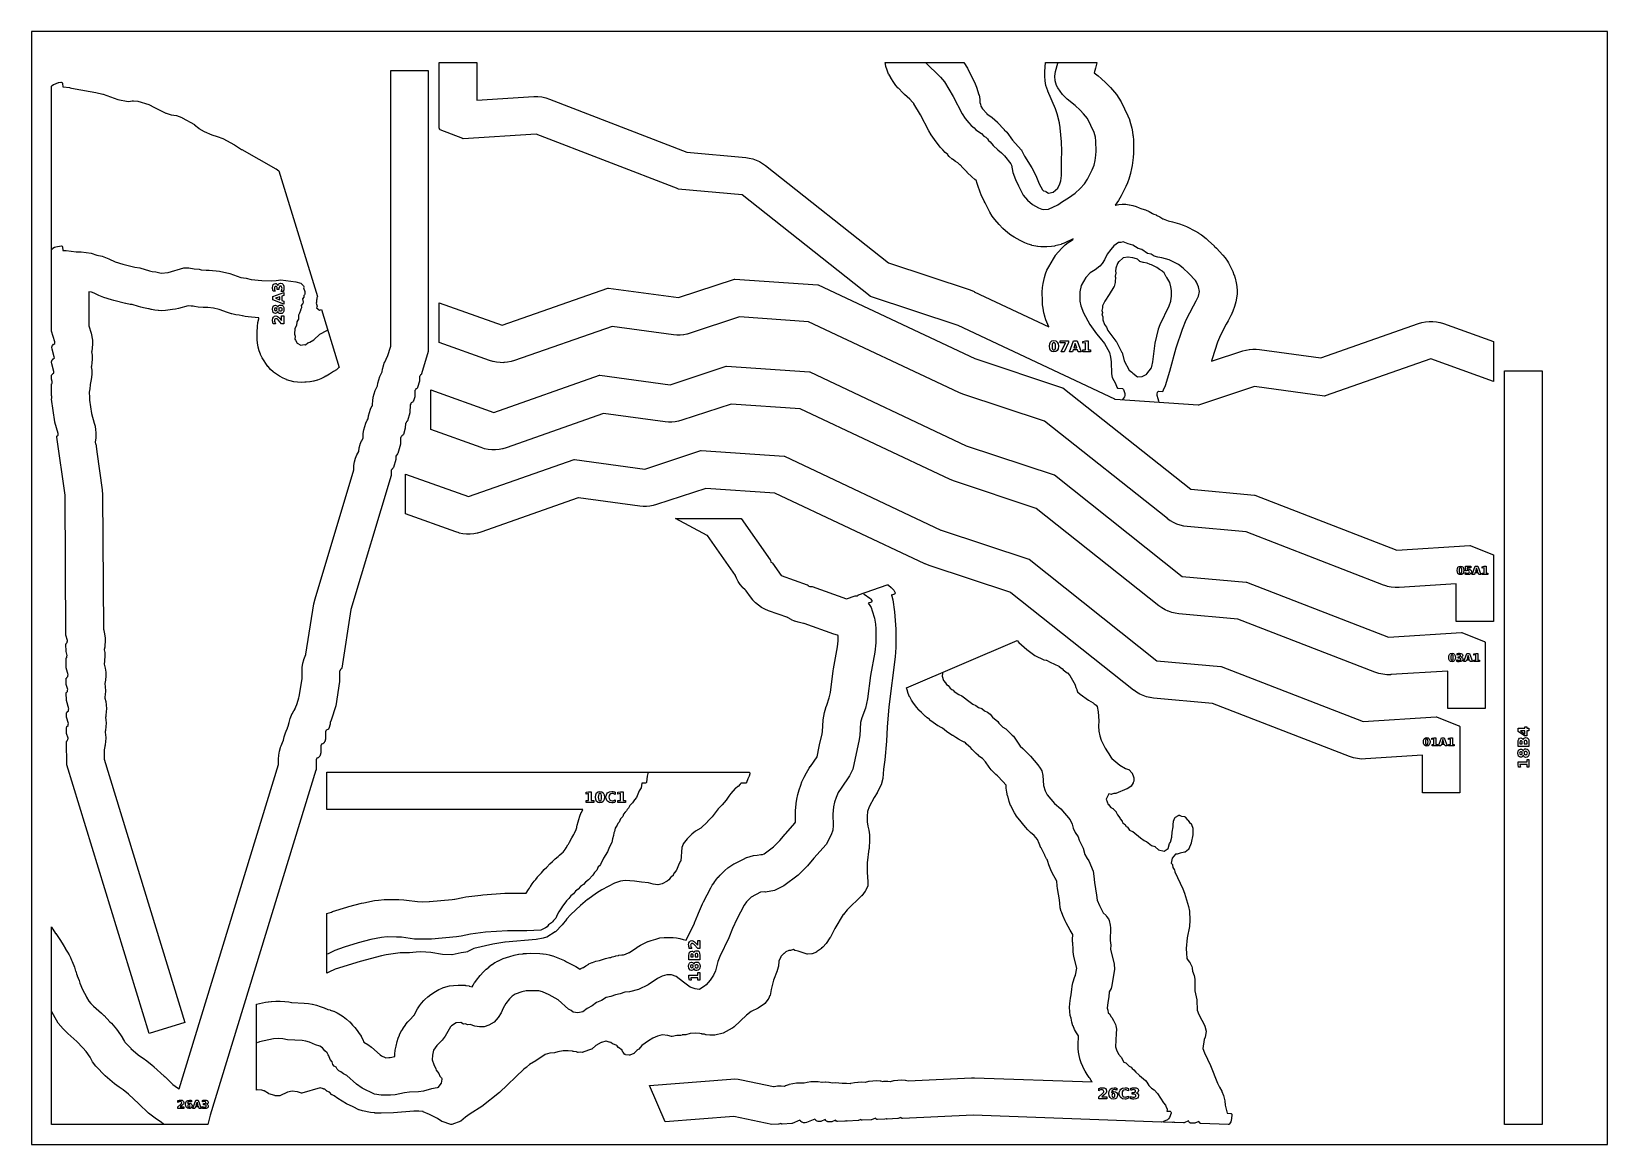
# Model space of a CAD drawing. Header units: millimetres. Extents: x 0 to 841, y 0 to 594.
import ezdxf

# ---------------------------------------------------------------- set-up
doc = ezdxf.new("R2010")
doc.units = ezdxf.units.MM
for name, color, linetype in [('CUT', 1, 'Continuous'), ('ENGRAVE', 5, 'Continuous'), ('SHEET_EDGE_DO_NOT_CUT', 8, 'Continuous')]:
    doc.layers.add(name, color=color, linetype=linetype)

msp = doc.modelspace()

# ---------------------------------------------------------------- linework, layer by layer
at = {"layer": 'CUT'}
for points in [[(211.73, 423.38), (211.73, 423.33), (211.72, 423.28), (211.71, 423.23), (208.15, 411.29), (208.13, 411.23), (208.1, 411.18), (208.01, 411.03), (207.99, 410.99), (207.96, 410.95), (207.93, 410.92), (207.89, 410.89), (207.86, 410.86), (207.68, 410.74), (207.67, 410.74), (207.66, 410.73), (207.44, 410.32), (207.41, 410.27), (207.38, 410.23), (207.01, 409.82), (207.01, 409.81), (207.01, 409.79), (206.99, 407.51), (206.99, 407.46), (206.98, 407.41), (206.97, 407.37), (205.96, 403.98), (205.94, 403.94), (205.92, 403.9), (205.9, 403.86), (205.78, 403.67), (205.75, 403.63), (205.72, 403.59), (205.68, 403.56), (205.65, 403.53), (205.6, 403.5), (205.17, 403.25), (205.16, 403.25), (205.15, 403.24), (204.93, 402.82), (204.9, 402.77), (204.86, 402.73), (204.51, 402.32), (204.5, 402.31), (204.5, 402.3), (204.5, 399.22), (204.49, 399.17), (204.49, 399.12), (204.48, 399.08), (203.82, 396.83), (203.8, 396.79), (203.79, 396.75), (203.77, 396.72), (203.74, 396.68), (203.49, 396.33), (203.46, 396.29), (203.42, 396.26), (203.39, 396.23), (203.35, 396.2), (202.66, 395.76), (202.65, 395.76), (202.64, 395.75), (202.42, 395.32), (202.39, 395.27), (202.35, 395.23), (202.01, 394.83), (202, 394.82), (202, 394.81), (201.97, 390.71), (201.96, 390.67), (201.96, 390.62), (201.94, 390.57), (200.66, 386.3), (200.64, 386.25), (200.62, 386.2), (200.59, 386.15), (200.5, 386.03), (200.46, 385.98), (200.43, 385.95), (200.38, 385.91), (200.34, 385.88), (200.15, 385.78), (200.14, 385.77), (200.13, 385.76), (199.9, 385.32), (199.87, 385.27), (199.84, 385.23), (199.5, 384.84), (199.5, 384.84), (199.5, 384.82), (199.48, 382.43), (199.48, 382.38), (199.47, 382.33), (199.46, 382.29), (198.48, 379), (198.46, 378.96), (198.44, 378.91), (198.42, 378.87), (198.39, 378.83), (198.25, 378.66), (198.22, 378.62), (198.18, 378.59), (198.14, 378.56), (198.1, 378.53), (197.64, 378.28), (197.63, 378.28), (197.62, 378.27), (197.39, 377.82), (197.36, 377.77), (197.33, 377.73), (197, 377.35), (196.99, 377.34), (196.99, 377.33), (196.96, 373.98), (196.95, 373.94), (196.95, 373.89), (196.94, 373.85), (195.4, 368.72), (195.38, 368.67), (195.36, 368.62), (195.33, 368.57), (194.49, 367.38), (194.48, 367.37), (194.48, 367.36), (194.47, 365.69), (194.47, 365.64), (194.46, 365.59), (194.45, 365.55), (193.2, 361.37), (193.18, 361.32), (193.16, 361.27), (193.13, 361.23), (193.04, 361.1), (193.01, 361.07), (192.98, 361.03), (192.94, 361), (192.91, 360.98), (192.87, 360.95), (192.61, 360.82), (192.6, 360.81), (192.59, 360.8), (192.39, 360.39), (192.36, 360.34), (192.32, 360.29), (191.99, 359.88), (191.98, 359.87), (191.98, 359.86), (191.95, 357.26), (191.95, 357.21), (191.94, 357.17), (191.93, 357.12), (170.48, 285.48), (170.47, 285.45), (165.53, 254.26), (165.52, 254.21), (165.5, 254.15), (165.47, 254.1), (165.35, 253.88), (165.32, 253.83), (165.29, 253.79), (165.25, 253.75), (165.22, 253.72), (165.17, 253.69), (165.13, 253.66), (164.87, 253.54), (164.86, 253.54), (164.86, 253.53), (164.69, 253.09), (164.67, 253.04), (164.65, 253), (164.41, 252.63), (164.41, 252.62), (164.41, 252.61), (164.4, 247.2), (164.4, 247.16), (164.39, 247.12), (162.34, 234.16), (162.32, 234.09), (159.98, 226.46), (159.97, 226.42), (159.95, 226.38), (159.39, 225.23), (159.39, 225.22), (159.38, 225.21), (159.37, 224.54), (159.37, 224.49), (159.36, 224.45), (159.35, 224.4), (158.63, 222.06), (158.62, 222.02), (158.6, 221.98), (158.57, 221.94), (158.5, 221.83), (158.47, 221.79), (158.44, 221.75), (158.4, 221.71), (158.17, 221.53), (158.13, 221.5), (158.09, 221.48), (158.05, 221.46), (157.28, 221.13), (157.27, 221.13), (157.27, 221.12), (156.88, 220.25), (156.88, 220.24), (156.88, 220.23), (156.86, 216.49), (156.86, 216.44), (156.85, 216.4), (156.84, 216.35), (156.48, 215.04), (156.46, 214.99), (156.44, 214.95), (156.41, 214.9), (156.17, 214.53), (156.14, 214.49), (156.1, 214.45), (155.79, 214.15), (155.75, 214.11), (155.71, 214.08), (155.39, 213.89), (155.35, 213.86), (155.29, 213.84), (154.76, 213.66), (154.75, 213.65), (154.75, 213.64), (154.38, 212.78), (154.37, 212.77), (154.37, 212.76), (154.37, 209.2), (154.37, 209.15), (154.36, 209.1), (154.1, 207.83), (154.08, 207.78), (154.07, 207.74), (154.05, 207.7), (153.78, 207.19), (153.75, 207.15), (153.73, 207.12), (153.7, 207.08), (153.34, 206.72), (153.3, 206.67), (153.25, 206.64), (152.9, 206.41), (152.84, 206.38), (152.79, 206.36), (152.25, 206.17), (152.24, 206.17), (152.23, 206.16), (151.87, 205.3), (151.87, 205.29), (151.87, 205.28), (151.83, 199.94), (151.83, 199.89), (151.82, 199.85), (151.81, 199.8), (95.36, 15.57), (95.35, 15.56), (94.06, 10.62), (10.62, 10.62), (10.62, 116.23), (11.44, 115), (11.45, 114.98), (12.88, 112.56), (12.89, 112.54), (15.5, 108.88), (15.52, 108.85), (16.93, 106.55), (16.94, 106.53), (18.08, 104.35), (18.1, 104.33), (19.21, 102.62), (19.22, 102.6), (20.04, 101.23), (20.06, 101.2), (20.76, 99.76), (20.77, 99.74), (21.35, 98.44), (21.35, 98.43), (21.67, 97.66), (21.68, 97.65), (22.85, 94.65), (22.86, 94.62), (23.55, 92.53), (23.56, 92.5), (23.96, 91.02), (23.96, 91.01), (23.97, 91), (24.38, 90.1), (24.39, 90.07), (25.37, 87.51), (25.38, 87.47), (25.79, 86.11), (25.8, 86.08), (27.29, 82.72), (27.29, 82.71), (29.29, 78.72), (29.29, 78.71), (30.58, 76.5), (30.58, 76.49), (30.59, 76.48), (31.59, 75.32), (31.61, 75.31), (33.1, 73.82), (33.11, 73.81), (37.36, 70.1), (37.38, 70.08), (38.66, 68.86), (38.68, 68.84), (41.87, 65.5), (41.88, 65.49), (42.62, 64.68), (42.63, 64.67), (44.43, 62.56), (44.44, 62.55), (45.3, 61.47), (45.31, 61.46), (47.42, 58.61), (47.43, 58.59), (48.57, 56.87), (48.6, 56.83), (49.56, 54.99), (49.57, 54.97), (49.74, 54.58), (49.75, 54.57), (49.76, 54.57), (52.99, 51.32), (53.01, 51.31), (56.9, 47.91), (56.91, 47.9), (58.18, 46.94), (58.19, 46.93), (59.61, 46.02), (59.64, 46), (61.49, 44.66), (61.51, 44.64), (64.37, 42.31), (64.38, 42.3), (65.26, 41.54), (65.27, 41.53), (70.84, 36.4), (70.85, 36.4), (71.25, 36.02), (71.25, 36.02), (75.42, 31.97), (75.45, 31.94), (77.88, 30.16), (77.9, 30.15), (78.73, 29.63), (78.74, 29.63), (78.75, 29.64), (131.79, 202.72), (131.79, 202.74), (131.79, 202.75), (131.83, 205.69), (131.83, 205.71), (131.97, 207.79), (131.97, 207.85), (132.33, 209.89), (132.34, 209.94), (132.91, 211.94), (132.92, 211.97), (133.19, 212.78), (133.2, 212.8), (133.9, 214.55), (133.92, 214.6), (134.54, 215.79), (134.54, 215.8), (134.55, 215.82), (134.87, 217.59), (134.89, 217.64), (135.5, 219.68), (135.51, 219.71), (135.81, 220.55), (135.82, 220.57), (136.53, 222.28), (136.55, 222.33), (137.03, 223.23), (137.04, 223.25), (137.04, 223.26), (137.42, 225.24), (137.44, 225.29), (138.1, 227.4), (138.11, 227.43), (138.43, 228.28), (138.44, 228.3), (139.17, 230), (139.19, 230.04), (140.07, 231.65), (140.09, 231.69), (140.65, 232.51), (140.66, 232.52), (140.66, 232.53), (140.7, 232.66), (140.71, 232.68), (141.07, 233.58), (141.08, 233.61), (141.6, 234.75), (141.61, 234.79), (142.35, 237.19), (142.36, 237.2), (142.62, 238.31), (142.63, 238.36), (142.86, 239.03), (142.86, 239.04), (142.86, 239.05), (144.37, 248.52), (144.37, 248.53), (144.37, 248.54), (144.37, 252.79), (144.37, 252.81), (144.48, 254.78), (144.48, 254.83), (144.78, 256.77), (144.79, 256.82), (145.28, 258.71), (145.29, 258.76), (145.97, 260.61), (145.98, 260.63), (146.35, 261.49), (146.36, 261.51), (146.46, 261.71), (146.46, 261.72), (146.46, 261.73), (150.72, 288.58), (150.72, 288.61), (151.31, 291.19), (151.32, 291.22), (171.94, 360.09), (171.94, 360.1), (171.94, 360.11), (171.95, 360.25), (171.95, 360.28), (172.08, 362.26), (172.08, 362.31), (172.41, 364.26), (172.42, 364.31), (172.94, 366.22), (172.96, 366.27), (173.67, 368.11), (173.69, 368.16), (174.59, 369.92), (174.6, 369.94), (174.62, 369.96), (174.62, 369.98), (174.9, 371.68), (174.91, 371.73), (175.43, 373.66), (175.45, 373.71), (176.17, 375.58), (176.19, 375.63), (176.95, 377.13), (176.95, 377.14), (176.95, 377.15), (176.96, 377.63), (176.96, 377.65), (177.06, 379.48), (177.07, 379.53), (177.34, 381.33), (177.35, 381.37), (177.79, 383.14), (177.8, 383.18), (178.4, 384.9), (178.42, 384.94), (179.18, 386.6), (179.2, 386.64), (179.62, 387.37), (179.63, 387.38), (179.63, 387.39), (179.83, 388.77), (179.84, 388.82), (180.28, 390.6), (180.29, 390.64), (180.9, 392.37), (180.92, 392.42), (181.68, 394.08), (181.7, 394.13), (181.96, 394.57), (181.96, 394.58), (181.96, 394.59), (181.97, 395.07), (181.97, 395.09), (182.07, 396.94), (182.07, 396.98), (182.35, 398.8), (182.35, 398.84), (182.8, 400.63), (182.81, 400.67), (183.42, 402.4), (183.44, 402.45), (184.2, 404.12), (184.23, 404.16), (184.63, 404.86), (184.64, 404.87), (184.64, 404.88), (184.84, 406.25), (184.85, 406.3), (185.3, 408.1), (185.31, 408.15), (185.93, 409.9), (185.94, 409.95), (186.72, 411.64), (186.75, 411.68), (187.13, 412.34), (187.14, 412.35), (187.14, 412.36), (187.36, 413.8), (187.37, 413.85), (187.82, 415.66), (187.83, 415.7), (188.45, 417.46), (188.47, 417.5), (189.26, 419.19), (189.28, 419.23), (190.01, 420.48), (190.02, 420.49), (190.02, 420.5), (191.72, 426.15), (191.72, 426.16), (191.72, 426.17), (191.72, 573.26), (211.73, 573.26), (211.73, 423.38)], [(499.4, 574.42), (499.42, 574.38), (503.6, 566.12), (503.62, 566.09), (504.33, 564.35), (504.34, 564.31), (505.61, 560.24), (505.63, 560.18), (506.05, 557.75), (506.05, 557.68), (506.11, 556.16), (506.11, 556.14), (506.11, 556.13), (506.38, 555.16), (506.38, 555.16), (506.66, 554.22), (506.67, 554.2), (506.67, 554.19), (507.51, 552.67), (507.52, 552.66), (507.53, 552.65), (509.78, 550.17), (509.79, 550.16), (509.8, 550.15), (512.63, 548.17), (512.68, 548.13), (515.53, 545.55), (515.57, 545.51), (519.04, 541.62), (519.05, 541.6), (520.33, 540.45), (520.37, 540.41), (520.41, 540.36), (523.45, 535.97), (523.47, 535.94), (528.17, 530.84), (528.19, 530.81), (528.22, 530.77), (528.24, 530.74), (529.97, 527.5), (529.98, 527.49), (533.74, 521.26), (533.75, 521.23), (536.25, 516.38), (536.27, 516.33), (537.69, 512.67), (537.7, 512.66), (537.7, 512.65), (539.51, 509.59), (539.52, 509.58), (539.53, 509.57), (540.12, 509.05), (540.13, 509.04), (540.14, 509.03), (541.14, 508.71), (541.18, 508.69), (541.22, 508.67), (541.25, 508.65), (542.62, 507.77), (542.63, 507.76), (542.64, 507.77), (545.11, 508.26), (545.12, 508.26), (545.13, 508.27), (547.61, 510.4), (547.62, 510.41), (547.63, 510.42), (548.75, 512.65), (548.75, 512.66), (548.76, 512.67), (549.21, 514.23), (549.21, 514.24), (549.22, 514.25), (549.57, 517.08), (549.57, 517.1), (549.67, 519.69), (549.67, 519.7), (549.59, 525.13), (549.59, 525.15), (549.8, 530.16), (549.8, 530.18), (549.68, 535.14), (549.68, 535.16), (548.99, 542.67), (548.99, 542.69), (548.56, 545.16), (548.55, 545.18), (547.33, 550.13), (547.32, 550.15), (546.46, 552.66), (546.45, 552.68), (542.27, 562.23), (542.26, 562.28), (541.29, 565.18), (541.28, 565.22), (541.27, 565.26), (540.87, 567.68), (540.86, 567.74), (540.79, 570.17), (540.79, 570.18), (540.8, 572.67), (540.8, 572.7), (541.11, 577.38), (568.47, 577.38), (568.47, 577.33), (568.46, 577.29), (567.85, 574.48), (567.84, 574.44), (567.11, 571.98), (567.11, 571.97), (567.12, 571.96), (569.25, 570.3), (569.27, 570.29), (570.76, 569), (570.78, 568.98), (573.34, 566.54), (573.34, 566.53), (573.85, 566.03), (573.86, 566.02), (575.72, 564.11), (575.74, 564.09), (576.87, 562.82), (576.89, 562.8), (578.91, 560.34), (578.92, 560.31), (580.26, 558.47), (580.29, 558.42), (581.41, 556.43), (581.42, 556.41), (585.06, 548.93), (585.08, 548.91), (585.89, 546.98), (585.91, 546.93), (586.51, 544.92), (586.52, 544.89), (587.12, 542.44), (587.13, 542.41), (587.49, 540.54), (587.49, 540.51), (587.79, 538.43), (587.8, 538.4), (588, 535.8), (588, 535.77), (588.06, 530.4), (588.06, 530.39), (588.03, 529.01), (588.03, 528.99), (587.9, 526.81), (587.9, 526.79), (587.75, 525.29), (587.75, 525.27), (587.37, 522.49), (587.36, 522.46), (587.07, 520.83), (587.07, 520.81), (586.52, 518.35), (586.51, 518.31), (585.79, 515.85), (585.78, 515.82), (584.86, 513.31), (584.85, 513.28), (583.98, 511.26), (583.97, 511.23), (581.52, 506.3), (581.51, 506.27), (580.07, 503.83), (580.05, 503.8), (578.36, 501.36), (578.36, 501.35), (578.37, 501.36), (578.39, 501.36), (578.44, 501.37), (580.23, 501.67), (580.28, 501.68), (582.09, 501.81), (582.14, 501.81), (583.96, 501.77), (584, 501.77), (585.81, 501.56), (585.85, 501.55), (587.63, 501.18), (587.68, 501.17), (589.41, 500.63), (589.46, 500.61), (591.15, 499.91), (591.17, 499.9), (591.91, 499.55), (591.92, 499.55), (591.93, 499.54), (592.54, 499.39), (592.57, 499.38), (594.5, 498.78), (594.55, 498.76), (596.4, 497.97), (596.45, 497.95), (598.22, 496.96), (598.24, 496.95), (598.96, 496.5), (598.97, 496.5), (598.98, 496.49), (600.17, 496.08), (600.22, 496.05), (602.15, 495.13), (602.2, 495.1), (603.8, 494.1), (603.81, 494.1), (603.82, 494.09), (605.65, 493.4), (605.7, 493.38), (606.49, 492.97), (606.5, 492.97), (606.51, 492.97), (608.8, 492.47), (608.84, 492.46), (612.66, 491.35), (612.68, 491.35), (614.48, 490.73), (614.53, 490.71), (616.26, 489.92), (616.28, 489.91), (621.21, 487.37), (621.23, 487.36), (622.78, 486.47), (622.82, 486.44), (624.29, 485.41), (624.31, 485.4), (626.8, 483.47), (626.81, 483.46), (628.12, 482.35), (628.14, 482.33), (631.18, 479.53), (631.19, 479.51), (632.27, 478.44), (632.29, 478.42), (635.72, 474.72), (635.74, 474.7), (637.01, 473.19), (637.04, 473.15), (638.14, 471.52), (638.16, 471.5), (638.73, 470.56), (638.75, 470.53), (639.86, 468.42), (639.87, 468.39), (640.99, 465.94), (641, 465.92), (641.69, 464.17), (641.71, 464.12), (642.23, 462.31), (642.24, 462.29), (642.83, 459.83), (642.83, 459.8), (643.19, 457.85), (643.2, 457.8), (643.36, 455.83), (643.36, 455.78), (643.33, 453.8), (643.32, 453.75), (643.08, 451.79), (643.07, 451.74), (642.64, 449.8), (642.63, 449.77), (641.94, 447.31), (641.93, 447.27), (641.01, 444.69), (641, 444.66), (639.92, 442.19), (639.9, 442.16), (638.58, 439.65), (638.57, 439.62), (637.46, 437.84), (637.45, 437.82), (634.46, 431.9), (634.45, 431.88), (632.95, 428.21), (632.95, 428.19), (630.03, 419.37), (630.02, 419.36), (629.66, 418.01), (629.65, 418), (629.66, 418), (646.35, 423.51), (646.37, 423.51), (648.08, 423.99), (648.13, 424), (649.86, 424.32), (649.91, 424.33), (651.67, 424.49), (651.71, 424.49), (653.48, 424.5), (653.52, 424.49), (655.29, 424.34), (655.32, 424.33), (688.07, 419.9), (688.08, 419.9), (688.09, 419.91), (740.1, 438.13), (740.12, 438.14), (741.95, 438.68), (742, 438.69), (743.87, 439.05), (743.91, 439.06), (745.8, 439.24), (745.85, 439.24), (747.75, 439.23), (747.8, 439.23), (749.69, 439.04), (749.74, 439.03), (751.6, 438.66), (751.64, 438.64), (753.47, 438.09), (753.5, 438.08), (780.26, 428.47), (780.26, 407.22), (746.74, 419.26), (746.72, 419.26), (746.71, 419.26), (690.27, 399.48), (690.23, 399.47), (690.18, 399.46), (690.13, 399.45), (690.09, 399.45), (690.04, 399.46), (652.64, 404.51), (652.63, 404.51), (652.61, 404.51), (622.72, 394.65), (622.67, 394.64), (622.62, 394.63), (622.57, 394.63), (622.53, 394.63), (578.21, 397.67), (578.16, 397.67), (578.11, 397.68), (578.07, 397.7), (578.03, 397.71), (494.58, 437.06), (494.55, 437.07), (447.71, 452.6), (447.67, 452.61), (447.63, 452.63), (447.6, 452.65), (447.56, 452.68), (379.3, 506.82), (379.29, 506.83), (379.28, 506.83), (345.16, 509.94), (345.12, 509.95), (345.07, 509.96), (345.03, 509.97), (269.28, 539.29), (269.26, 539.3), (269.25, 539.3), (230.34, 536.79), (230.28, 536.79), (230.23, 536.8), (230.18, 536.81), (230.12, 536.83), (218.11, 541.59), (218.07, 541.61), (218.03, 541.63), (218, 541.65), (217.96, 541.68), (217.86, 541.77), (217.83, 541.8), (217.8, 541.84), (217.77, 541.88), (217.75, 541.92), (217.73, 541.96), (217.71, 542), (217.65, 542.21), (217.63, 542.26), (217.63, 542.31), (217.62, 542.36), (217.62, 577.38), (237.62, 577.38), (237.62, 557.32), (237.63, 557.3), (237.64, 557.3), (267.97, 559.26), (267.99, 559.26), (270.12, 559.28), (270.17, 559.28), (272.28, 559.07), (272.33, 559.06), (274.4, 558.63), (274.45, 558.61), (276.47, 557.95), (276.5, 557.95), (349.69, 529.61), (349.7, 529.61), (349.71, 529.61), (381.1, 526.75), (381.12, 526.74), (383, 526.48), (383.05, 526.47), (384.88, 526.03), (384.92, 526.02), (386.7, 525.4), (386.75, 525.39), (388.46, 524.6), (388.5, 524.58), (390.13, 523.64), (390.17, 523.61), (391.71, 522.51), (391.73, 522.49), (457.28, 470.5), (457.29, 470.5), (457.3, 470.49), (500.84, 456.06), (500.87, 456.05), (503.08, 455.16), (503.11, 455.15), (542.87, 436.4), (542.88, 436.39), (542.87, 436.4), (542.87, 436.4), (542.86, 436.43), (541.36, 440.15), (541.35, 440.17), (540.72, 441.98), (540.7, 442.02), (540.25, 443.88), (540.25, 443.91), (539.78, 446.37), (539.77, 446.39), (539.51, 448.2), (539.51, 448.25), (539.42, 450.08), (539.42, 450.1), (539.4, 455.07), (539.4, 455.1), (539.52, 457.28), (539.52, 457.34), (539.88, 459.49), (539.89, 459.52), (540.61, 462.73), (540.61, 462.75), (541.14, 464.66), (541.16, 464.71), (541.87, 466.55), (541.89, 466.59), (542.8, 468.36), (542.81, 468.38), (545.31, 472.71), (545.32, 472.74), (546.48, 474.51), (546.51, 474.55), (547.85, 476.19), (547.87, 476.21), (550.07, 478.63), (550.09, 478.65), (551.54, 480.08), (551.58, 480.12), (553.17, 481.39), (553.21, 481.42), (554.93, 482.52), (554.95, 482.54), (555.61, 482.91), (555.62, 482.92), (555.63, 482.93), (555.79, 483.27), (555.8, 483.28), (555.79, 483.28), (551.02, 481.08), (551, 481.07), (549.43, 480.42), (549.39, 480.41), (547.78, 479.9), (547.74, 479.89), (546.09, 479.53), (546.05, 479.52), (544.36, 479.3), (544.34, 479.3), (541.85, 479.09), (541.83, 479.08), (540.22, 479.01), (540.17, 479.01), (538.57, 479.07), (538.53, 479.07), (536.93, 479.26), (536.91, 479.27), (535.95, 479.42), (535.93, 479.43), (533.86, 479.88), (533.81, 479.89), (531.81, 480.56), (531.78, 480.57), (530.04, 481.25), (530.01, 481.27), (527.57, 482.43), (527.54, 482.44), (524.35, 484.24), (524.32, 484.25), (522.64, 485.32), (522.6, 485.35), (521.03, 486.57), (521.01, 486.59), (518.38, 488.88), (518.35, 488.9), (516.35, 490.92), (516.32, 490.94), (514.03, 493.61), (514.01, 493.63), (512.6, 495.47), (512.57, 495.52), (511.39, 497.51), (511.38, 497.54), (508.83, 502.49), (508.83, 502.5), (508.39, 503.4), (508.39, 503.41), (506.83, 506.86), (506.82, 506.87), (506.28, 508.21), (506.27, 508.23), (504.94, 511.85), (504.93, 511.87), (504.43, 513.46), (504.42, 513.5), (504.22, 514.36), (504.22, 514.37), (504.21, 514.38), (504.18, 514.41), (504.17, 514.43), (504.16, 514.44), (503.48, 514.96), (503.46, 514.98), (501.81, 516.41), (501.79, 516.43), (499.3, 518.84), (499.28, 518.86), (498.06, 520.15), (498.05, 520.17), (497.54, 520.76), (497.53, 520.76), (497.53, 520.77), (497.06, 521.16), (497.02, 521.2), (495.53, 522.76), (495.52, 522.77), (495.51, 522.78), (495.48, 522.8), (495.44, 522.84), (494.35, 523.84), (494.34, 523.85), (494.33, 523.86), (493.14, 524.62), (493.12, 524.64), (491.39, 525.88), (491.35, 525.92), (489.78, 527.33), (489.74, 527.37), (488.95, 528.25), (488.94, 528.26), (488.93, 528.27), (488.92, 528.28), (487.57, 529.46), (487.54, 529.49), (486.3, 530.79), (486.28, 530.81), (485.14, 532.13), (485.13, 532.14), (484.59, 532.78), (484.59, 532.79), (482.68, 535.18), (482.67, 535.19), (481.82, 536.34), (481.81, 536.36), (480.12, 538.83), (480.1, 538.85), (478.85, 540.96), (478.83, 540.98), (474.39, 549.58), (474.39, 549.6), (470.83, 555.49), (470.82, 555.5), (470.81, 555.5), (470.2, 556.23), (470.19, 556.24), (468.67, 557.84), (468.66, 557.86), (465.92, 560.34), (465.91, 560.35), (464.99, 561.24), (464.98, 561.26), (462.58, 563.74), (462.56, 563.75), (461.28, 565.22), (461.25, 565.26), (460.12, 566.85), (460.1, 566.87), (458.5, 569.36), (458.49, 569.38), (457.43, 571.26), (457.4, 571.31), (456.56, 573.29), (456.54, 573.34), (455.91, 575.4), (455.9, 575.45), (455.54, 577.38), (497.54, 577.38), (499.4, 574.42)], [(16.17, 566.82), (16.22, 566.8), (16.26, 566.78), (16.3, 566.75), (16.34, 566.72), (16.37, 566.69), (16.4, 566.65), (16.5, 566.51), (16.53, 566.47), (16.55, 566.43), (16.57, 566.38), (16.58, 566.33), (16.59, 566.28), (16.6, 566.23), (16.63, 564.45), (16.63, 564.44), (16.64, 564.44), (20.44, 564.04), (20.5, 564.03), (23.33, 563.38), (23.34, 563.38), (34.36, 561.51), (34.4, 561.5), (38.11, 560.63), (38.17, 560.61), (46.08, 557.75), (46.09, 557.75), (46.1, 557.75), (51.5, 556.73), (51.51, 556.72), (51.53, 556.72), (53.98, 557.09), (54.02, 557.1), (54.06, 557.1), (54.11, 557.09), (56.73, 556.82), (56.78, 556.81), (56.82, 556.8), (62.52, 555.08), (62.57, 555.06), (62.62, 555.04), (65.62, 553.38), (65.63, 553.38), (71.74, 550.48), (71.77, 550.47), (74.58, 549.6), (74.61, 549.59), (77.33, 549.12), (77.38, 549.11), (77.42, 549.1), (80.29, 548.04), (80.32, 548.02), (80.36, 548), (86.92, 544.32), (86.96, 544.29), (87, 544.26), (89.25, 542.33), (89.26, 542.33), (89.27, 542.32), (92.11, 540.62), (92.14, 540.6), (96.18, 538.84), (96.21, 538.83), (99.09, 538.01), (99.14, 537.99), (102.06, 536.85), (102.12, 536.83), (108.27, 533.53), (108.3, 533.51), (112.14, 531.03), (112.15, 531.02), (130.46, 520.78), (130.51, 520.75), (132.01, 519.67), (152.56, 452.6), (152.23, 451.81), (152.23, 451.8), (152.23, 451.79), (152.3, 451.62), (152.32, 451.58), (152.33, 451.54), (152.34, 451.49), (152.34, 451.45), (152.35, 451.36), (152.34, 451.31), (152.34, 451.26), (152.33, 451.2), (152.31, 451.15), (152.26, 451.03), (152.23, 450.98), (152.21, 450.93), (152.17, 450.89), (152.14, 450.85), (151.99, 450.72), (151.99, 450.71), (151.99, 450.7), (152.03, 449.67), (152.03, 449.62), (152.03, 449.58), (152.02, 449.53), (152, 449.48), (151.86, 449.09), (151.86, 449.07), (151.86, 449.06), (152.35, 447.5), (152.36, 447.45), (152.37, 447.4), (152.37, 447.34), (152.36, 447.29), (152.34, 447.12), (152.33, 447.06), (152.31, 447.01), (152.29, 446.95), (152.07, 446.53), (152.06, 446.52), (152.07, 446.52), (153.64, 445.27), (153.65, 445.26), (153.66, 445.27), (154.67, 445.71), (164.17, 414.74), (164.1, 414.68), (164.08, 414.66), (162.71, 413.52), (162.67, 413.5), (161.2, 412.49), (161.18, 412.47), (159.02, 411.13), (159, 411.12), (157.2, 410.13), (157.16, 410.11), (157.08, 410.08), (157.07, 410.07), (157.06, 410.07), (156.17, 409.5), (156.13, 409.48), (154.39, 408.59), (154.34, 408.57), (152.53, 407.87), (152.48, 407.85), (150.6, 407.33), (150.55, 407.32), (148.62, 406.99), (148.58, 406.99), (146.63, 406.85), (146.58, 406.85), (146.28, 406.86), (146.25, 406.86), (145.95, 406.83), (145.93, 406.82), (143.96, 406.7), (143.91, 406.7), (141.96, 406.77), (141.91, 406.77), (139.97, 407.04), (139.92, 407.05), (138.01, 407.51), (137.96, 407.52), (136.12, 408.17), (136.07, 408.19), (134.29, 409.02), (134.26, 409.04), (132.42, 410.02), (132.4, 410.03), (130.69, 411.05), (130.65, 411.08), (129.06, 412.26), (129.03, 412.29), (127.57, 413.62), (127.53, 413.66), (126.22, 415.13), (126.19, 415.17), (125.03, 416.77), (125, 416.81), (124.14, 418.3), (124.13, 418.31), (123.12, 419.88), (123.09, 419.93), (122.19, 421.7), (122.17, 421.75), (121.45, 423.61), (121.43, 423.66), (120.91, 425.58), (120.89, 425.63), (120.57, 427.59), (120.56, 427.64), (120.44, 429.63), (120.44, 429.68), (120.48, 430.78), (120.48, 430.81), (120.4, 431.79), (120.4, 431.83), (120.42, 433.56), (120.42, 433.59), (120.59, 436.61), (120.59, 436.64), (120.8, 438.67), (120.81, 438.73), (121.24, 440.71), (121.25, 440.76), (121.39, 441.17), (121.39, 441.18), (121.38, 441.19), (121.18, 441.2), (121.17, 441.2), (115.56, 441.68), (115.54, 441.68), (114.03, 441.87), (114, 441.88), (112.51, 442.18), (112.49, 442.19), (110.78, 442.61), (110.75, 442.61), (109.08, 442.83), (109.06, 442.84), (106.81, 443.27), (106.75, 443.29), (104.58, 443.98), (104.55, 443.99), (100.09, 445.7), (100.09, 445.7), (100.08, 445.7), (97.07, 446.34), (97.04, 446.35), (94.13, 446.66), (94.09, 446.66), (93.96, 446.66), (93.93, 446.66), (91.61, 446.72), (91.58, 446.72), (88.87, 446.94), (88.85, 446.94), (86.99, 447.19), (86.94, 447.2), (86.25, 447.36), (86.24, 447.36), (86.23, 447.36), (85.32, 447.42), (85.28, 447.43), (83.56, 447.66), (83.55, 447.66), (83.54, 447.66), (78.45, 446.21), (78.43, 446.2), (76.9, 445.83), (76.86, 445.82), (75.29, 445.57), (75.27, 445.57), (71.52, 445.13), (71.5, 445.12), (69.63, 444.99), (69.58, 444.99), (67.72, 445.04), (67.67, 445.04), (65.83, 445.27), (65.78, 445.28), (63.95, 445.68), (63.93, 445.68), (62.7, 446.02), (62.69, 446.02), (62.68, 446.02), (62.52, 446.04), (62.48, 446.04), (59.74, 446.51), (59.71, 446.52), (58.28, 446.86), (58.27, 446.87), (57.16, 447.17), (57.14, 447.18), (53.64, 448.25), (53.63, 448.25), (53.62, 448.25), (52.66, 448.37), (52.63, 448.38), (50.25, 448.82), (50.22, 448.82), (43.95, 450.39), (43.94, 450.39), (42.74, 450.73), (42.73, 450.74), (38.6, 452.05), (38.57, 452.06), (36.01, 453.07), (35.98, 453.09), (33.5, 454.28), (33.48, 454.29), (32.04, 454.81), (32.01, 454.82), (30.64, 455.13), (30.63, 455.13), (30.63, 455.12), (30.63, 436.96), (30.63, 436.95), (30.63, 436.94), (31.76, 433.08), (31.77, 433.06), (32.22, 431.17), (32.23, 431.12), (32.49, 429.21), (32.5, 429.16), (32.57, 427.24), (32.57, 427.19), (32.45, 425.26), (32.45, 425.22), (32.14, 423.31), (32.13, 423.26), (32.08, 423.06), (32.07, 423.05), (32.07, 423.04), (32.32, 421.18), (32.32, 421.13), (32.38, 419.22), (32.38, 419.17), (32.25, 417.25), (32.24, 417.2), (31.93, 415.31), (31.92, 415.26), (31.87, 415.1), (31.87, 415.09), (31.87, 415.07), (32.1, 413.24), (32.1, 413.19), (32.16, 411.28), (32.16, 411.23), (32.02, 409.33), (32.02, 409.28), (31.7, 407.4), (31.69, 407.35), (31.23, 405.67), (31.23, 405.66), (31.23, 405.65), (31.23, 405.39), (31.23, 405.34), (31.06, 403.43), (31.05, 403.38), (30.71, 401.6), (30.71, 401.58), (30.71, 401.57), (30.84, 400.43), (30.85, 400.4), (30.9, 399.73), (30.9, 399.7), (30.94, 397.73), (30.94, 397.68), (30.91, 397.34), (30.91, 397.33), (30.91, 397.31), (31.93, 390.12), (31.93, 390.12), (31.93, 390.11), (33.47, 385), (33.47, 384.98), (33.89, 383.32), (33.9, 383.27), (34.18, 381.6), (34.18, 381.55), (34.31, 379.85), (34.31, 379.82), (34.33, 379.08), (34.33, 379.05), (34.29, 377.09), (34.29, 377.04), (34.05, 375.09), (34.05, 375.08), (34.05, 375.07), (34.23, 373.79), (34.24, 373.76), (34.47, 372.8), (34.48, 372.76), (34.72, 371.07), (34.73, 371.03), (34.8, 369.77), (34.8, 369.75), (37.68, 349.34), (37.69, 349.31), (37.88, 346.68), (37.88, 346.64), (38.34, 275), (38.34, 274.99), (38.35, 274.98), (38.51, 274.41), (38.52, 274.38), (38.98, 272.47), (38.99, 272.42), (39.25, 270.48), (39.26, 270.43), (39.32, 268.47), (39.32, 268.42), (39.19, 266.45), (39.19, 266.43), (39.08, 265.48), (39.07, 265.45), (38.85, 264.1), (38.85, 264.09), (38.85, 264.07), (39.05, 262.61), (39.06, 262.56), (39.13, 260.56), (39.12, 260.51), (38.99, 258.51), (38.99, 258.48), (38.87, 257.54), (38.87, 257.52), (38.72, 256.64), (38.72, 256.63), (38.72, 256.62), (38.82, 256.31), (38.82, 256.28), (39.31, 254.26), (39.32, 254.21), (39.59, 252.16), (39.59, 252.11), (39.64, 250.04), (39.64, 249.99), (39.47, 247.92), (39.46, 247.89), (39.33, 246.93), (39.33, 246.91), (39.16, 246.02), (39.16, 246.01), (39.16, 245.99), (39.38, 244.3), (39.39, 244.25), (39.44, 242.13), (39.44, 242.08), (39.26, 239.96), (39.25, 239.93), (39.12, 238.97), (39.12, 238.94), (39.04, 238.53), (39.04, 238.52), (39.04, 238.51), (39.14, 238.17), (39.15, 238.14), (39.58, 236.4), (39.59, 236.35), (39.86, 234.58), (39.87, 234.54), (39.98, 232.75), (39.98, 232.71), (39.92, 230.92), (39.92, 230.87), (39.7, 229.09), (39.69, 229.05), (39.65, 228.88), (39.65, 228.85), (39.6, 228.4), (39.6, 228.35), (39.49, 227.84), (39.49, 227.83), (39.49, 227.82), (39.66, 226.7), (39.67, 226.66), (39.78, 224.85), (39.78, 224.81), (39.72, 223), (39.72, 222.95), (39.49, 221.16), (39.48, 221.12), (39.43, 220.89), (39.43, 220.86), (39.38, 220.39), (39.37, 220.34), (39.29, 219.96), (39.29, 219.95), (39.29, 219.93), (39.46, 218.83), (39.46, 218.78), (39.58, 216.96), (39.58, 216.92), (39.52, 215.09), (39.52, 215.05), (39.29, 213.24), (39.28, 213.19), (39.22, 212.91), (39.21, 212.88), (39.16, 212.4), (39.15, 212.35), (38.77, 210.61), (38.76, 210.59), (38.76, 210.58), (38.8, 205.73), (38.8, 205.72), (38.8, 205.71), (81.88, 65.14), (62.75, 59.28), (18.84, 202.58), (18.83, 202.63), (18.82, 202.68), (18.82, 202.73), (18.73, 214.89), (18.73, 214.93), (18.74, 214.98), (18.75, 215.03), (18.77, 215.07), (18.84, 215.26), (18.86, 215.3), (18.88, 215.35), (18.91, 215.39), (18.94, 215.42), (18.98, 215.46), (19.27, 215.71), (19.28, 215.72), (19.28, 215.73), (19.33, 216.17), (19.34, 216.23), (19.35, 216.28), (19.51, 216.75), (19.51, 216.76), (19.51, 216.77), (18.72, 219.39), (18.71, 219.43), (18.7, 219.48), (18.7, 219.53), (18.68, 222.43), (18.68, 222.48), (18.69, 222.54), (18.71, 222.59), (18.81, 222.88), (18.82, 222.92), (18.84, 222.96), (18.87, 223), (18.9, 223.04), (18.93, 223.07), (19.48, 223.61), (19.49, 223.62), (19.49, 223.63), (19.54, 224.08), (19.54, 224.13), (19.56, 224.18), (19.71, 224.64), (19.71, 224.65), (19.71, 224.67), (18.69, 228.04), (18.68, 228.09), (18.67, 228.13), (18.67, 228.18), (18.63, 229.81), (18.64, 229.86), (18.64, 229.92), (18.7, 230.19), (18.71, 230.23), (18.73, 230.27), (18.74, 230.31), (18.96, 230.75), (18.99, 230.8), (19.02, 230.84), (19.06, 230.88), (19.69, 231.51), (19.7, 231.51), (19.7, 231.53), (19.74, 231.99), (19.75, 232.04), (19.76, 232.09), (19.91, 232.53), (19.91, 232.55), (19.91, 232.56), (18.61, 236.91), (18.6, 236.96), (18.59, 237.01), (18.59, 237.05), (18.56, 240.92), (18.57, 240.97), (18.57, 241.02), (18.58, 241.06), (18.6, 241.11), (18.67, 241.29), (18.69, 241.34), (18.71, 241.38), (18.74, 241.42), (18.78, 241.46), (18.81, 241.49), (19.16, 241.79), (19.17, 241.8), (19.17, 241.81), (19.22, 242.29), (19.22, 242.34), (19.24, 242.39), (19.37, 242.82), (19.38, 242.83), (19.37, 242.84), (18.55, 245.56), (18.54, 245.61), (18.54, 245.66), (18.53, 245.71), (18.51, 248.54), (18.52, 248.58), (18.52, 248.63), (18.53, 248.68), (18.57, 248.8), (18.59, 248.85), (18.61, 248.9), (18.64, 248.95), (18.77, 249.14), (18.81, 249.19), (18.85, 249.23), (19.36, 249.69), (19.37, 249.7), (19.37, 249.71), (19.42, 250.19), (19.43, 250.24), (19.44, 250.29), (19.57, 250.71), (19.57, 250.73), (19.57, 250.74), (18.49, 254.38), (18.48, 254.42), (18.48, 254.47), (18.47, 254.52), (18.45, 259.26), (18.45, 259.32), (18.46, 259.37), (18.47, 259.43), (18.52, 259.56), (18.54, 259.61), (18.56, 259.65), (18.59, 259.69), (18.62, 259.73), (18.65, 259.77), (18.86, 259.96), (18.87, 259.97), (18.87, 259.98), (18.91, 260.43), (18.91, 260.48), (18.92, 260.53), (19.05, 260.98), (19.05, 260.99), (19.05, 261), (18.44, 263.04), (18.43, 263.08), (18.42, 263.13), (18.42, 263.18), (18.4, 266.94), (18.4, 266.98), (18.4, 267.03), (18.42, 267.08), (18.43, 267.12), (18.5, 267.3), (18.52, 267.35), (18.55, 267.39), (18.58, 267.43), (18.61, 267.47), (18.64, 267.5), (19.06, 267.86), (19.07, 267.87), (19.07, 267.88), (19.1, 268.33), (19.11, 268.38), (19.12, 268.43), (19.25, 268.88), (19.25, 268.89), (19.25, 268.9), (18.38, 271.84), (18.37, 271.88), (18.36, 271.93), (18.36, 271.98), (17.88, 346.51), (17.88, 346.55), (13.51, 377.55), (13.5, 377.6), (13.5, 377.65), (13.51, 377.79), (13.51, 377.84), (13.52, 377.89), (13.54, 377.93), (13.56, 377.98), (13.59, 378.04), (13.61, 378.08), (13.64, 378.12), (13.67, 378.16), (13.71, 378.2), (13.74, 378.23), (14.18, 378.54), (14.18, 378.54), (14.19, 378.56), (14.22, 379.42), (14.22, 379.43), (14.22, 379.44), (12.38, 385.59), (12.37, 385.63), (12.36, 385.66), (10.66, 397.76), (10.65, 397.81), (10.65, 397.85), (10.65, 397.9), (10.66, 397.94), (10.67, 397.98), (10.79, 398.34), (10.79, 398.35), (10.79, 398.37), (10.79, 399.19), (10.79, 399.2), (10.79, 399.21), (10.64, 399.81), (10.63, 399.85), (10.63, 399.89), (10.62, 399.93), (10.62, 405.53), (10.63, 405.59), (10.64, 405.65), (10.68, 405.81), (10.69, 405.86), (10.72, 405.91), (10.74, 405.96), (10.77, 406), (10.81, 406.04), (11, 406.24), (11.01, 406.25), (11.01, 406.26), (11.02, 407.11), (11.02, 407.12), (11.01, 407.13), (10.64, 408.52), (10.64, 408.57), (10.63, 408.61), (10.63, 408.65), (10.63, 410.17), (10.63, 410.22), (10.64, 410.28), (10.66, 410.33), (10.74, 410.57), (10.76, 410.61), (10.78, 410.65), (10.8, 410.69), (11.04, 411.05), (11.07, 411.09), (11.11, 411.13), (11.38, 411.38), (11.42, 411.42), (11.47, 411.45), (11.95, 411.74), (11.96, 411.75), (11.96, 411.76), (11.95, 412.55), (11.95, 412.56), (11.95, 412.58), (10.78, 416.61), (10.77, 416.66), (10.76, 416.71), (10.69, 417.48), (10.69, 417.54), (10.69, 417.59), (10.7, 417.65), (10.84, 418.21), (10.85, 418.25), (10.86, 418.29), (10.88, 418.33), (11.09, 418.7), (11.11, 418.74), (11.13, 418.78), (11.16, 418.81), (11.56, 419.24), (11.6, 419.27), (11.63, 419.3), (11.67, 419.33), (12.17, 419.63), (12.18, 419.64), (12.18, 419.65), (12.16, 420.42), (12.16, 420.43), (12.16, 420.44), (10.98, 424.5), (10.97, 424.54), (10.96, 424.59), (10.89, 425.37), (10.88, 425.42), (10.89, 425.48), (10.9, 425.53), (11.03, 426.09), (11.05, 426.13), (11.06, 426.17), (11.08, 426.21), (11.28, 426.59), (11.31, 426.63), (11.33, 426.66), (11.36, 426.69), (11.76, 427.13), (11.8, 427.16), (11.83, 427.19), (11.87, 427.21), (12.38, 427.52), (12.39, 427.53), (12.39, 427.54), (12.36, 428.29), (12.36, 428.3), (12.36, 428.32), (10.65, 434.09), (10.63, 434.14), (10.63, 434.19), (10.63, 434.23), (10.63, 510.09), (10.63, 510.15), (10.64, 510.2), (10.7, 510.48), (10.71, 510.49), (10.7, 510.5), (10.64, 510.82), (10.63, 510.87), (10.63, 510.93), (10.63, 564.43), (10.63, 564.49), (10.64, 564.55), (10.69, 564.74), (10.7, 564.79), (10.72, 564.84), (10.75, 564.88), (10.78, 564.93), (10.97, 565.16), (11, 565.2), (11.03, 565.23), (11.07, 565.26), (11.74, 565.74), (11.78, 565.77), (11.82, 565.79), (11.86, 565.8), (14.45, 566.75), (14.51, 566.76), (14.57, 566.77), (15.72, 566.91), (15.77, 566.91), (15.82, 566.91), (15.86, 566.9), (15.91, 566.89), (16.13, 566.84), (16.17, 566.82)], [(571.13, 445.15), (571.44, 444.1), (571.45, 444.05), (571.46, 444.01), (571.46, 443.97), (571.46, 443.92), (571.45, 443.88), (571.25, 442.67), (571.25, 442.66), (571.26, 442.65), (571.65, 441.8), (571.67, 441.75), (571.68, 441.7), (571.69, 441.66), (571.7, 441.61), (571.7, 441.56), (571.61, 440.17), (571.61, 440.16), (571.62, 440.15), (572.61, 437.66), (572.61, 437.65), (572.62, 437.64), (573.66, 436.25), (573.68, 436.21), (573.71, 436.17), (573.73, 436.12), (574.37, 434.42), (574.37, 434.41), (574.38, 434.4), (578.72, 428.72), (578.74, 428.69), (578.76, 428.66), (581.91, 422.71), (581.93, 422.66), (581.95, 422.6), (583.14, 418.19), (583.15, 418.18), (583.15, 418.17), (585.73, 413.28), (585.74, 413.27), (585.75, 413.26), (587.1, 412.2), (587.13, 412.17), (587.17, 412.14), (587.63, 411.6), (587.64, 411.59), (587.65, 411.58), (590.12, 409.73), (590.13, 409.73), (590.14, 409.73), (592.61, 409.8), (592.62, 409.8), (592.64, 409.81), (595.11, 411.2), (595.12, 411.21), (595.13, 411.22), (597.61, 414.53), (597.61, 414.55), (597.62, 414.56), (597.87, 415.15), (597.87, 415.16), (597.88, 415.17), (598.37, 417.67), (598.37, 417.68), (599.56, 427.59), (599.57, 427.65), (601.4, 435.17), (601.42, 435.24), (602.36, 437.67), (602.37, 437.7), (607.08, 447.63), (607.09, 447.66), (607.99, 450.17), (607.99, 450.18), (607.99, 450.2), (608.28, 452.67), (608.29, 452.7), (608.26, 455.76), (608.26, 455.79), (608.03, 457.67), (608.02, 457.7), (607.48, 459.98), (607.48, 459.99), (607.47, 460), (605.85, 462.64), (605.84, 462.65), (605.83, 462.66), (605.49, 463.01), (605.46, 463.05), (605.43, 463.09), (605.41, 463.14), (604.42, 465.15), (604.41, 465.16), (604.4, 465.17), (603.48, 465.99), (603.47, 466), (603.46, 466.01), (601.95, 466.93), (601.91, 466.95), (601.88, 466.98), (600.57, 468.12), (600.56, 468.12), (600.55, 468.13), (597.65, 469.44), (597.64, 469.44), (597.63, 469.45), (597.03, 469.57), (596.98, 469.58), (596.93, 469.6), (596.89, 469.62), (595.42, 470.44), (595.41, 470.44), (595.4, 470.45), (593.35, 470.8), (593.29, 470.81), (591.53, 471.33), (591.48, 471.35), (591.43, 471.37), (591.39, 471.4), (591.35, 471.43), (590.13, 472.44), (590.12, 472.45), (590.11, 472.45), (589.64, 472.65), (589.61, 472.66), (587.62, 473.23), (587.59, 473.23), (585.14, 473.64), (585.13, 473.64), (585.11, 473.64), (582.64, 473.17), (582.63, 473.17), (582.62, 473.16), (580.15, 471.04), (580.14, 471.03), (580.13, 471.02), (579.48, 470.17), (579.47, 470.16), (579.47, 470.15), (578.69, 467.65), (578.69, 467.64), (578.69, 467.63), (578.51, 466.06), (578.51, 466.05), (578.51, 466.04), (578.55, 465.21), (578.55, 465.16), (578.55, 465.11), (578.31, 463.36), (578.31, 463.34), (578.31, 463.33), (578.47, 462.67), (578.48, 462.63), (578.48, 462.58), (578.48, 462.54), (578.48, 462.49), (578.27, 460.81), (578.27, 460.8), (578.27, 460.79), (578.36, 460.24), (578.37, 460.19), (578.37, 460.15), (578.36, 460.1), (578.36, 460.05), (578.34, 460.01), (577.67, 457.87), (577.65, 457.81), (577.62, 457.76), (575.14, 453.69), (575.13, 453.67), (572.71, 450.16), (572.71, 450.15), (572.7, 450.14), (571.54, 447.67), (571.53, 447.66), (571.53, 447.65), (571.55, 446.65), (571.55, 446.6), (571.55, 446.54), (571.53, 446.49), (571.13, 445.17), (571.13, 445.16), (571.13, 445.15)], [(780.05, 314.7), (780.08, 314.66), (780.11, 314.62), (780.14, 314.58), (780.16, 314.54), (780.17, 314.49), (780.24, 314.29), (780.25, 314.24), (780.26, 314.19), (780.26, 314.14), (780.26, 279.12), (760.26, 279.12), (760.26, 299.19), (760.26, 299.2), (760.25, 299.2), (729.92, 297.25), (729.89, 297.24), (727.76, 297.22), (727.71, 297.23), (725.61, 297.43), (725.55, 297.44), (723.49, 297.87), (723.43, 297.89), (721.41, 298.55), (721.39, 298.56), (648.19, 326.89), (648.18, 326.89), (648.17, 326.89), (616.79, 329.76), (616.76, 329.76), (614.88, 330.02), (614.84, 330.03), (613.01, 330.47), (612.96, 330.48), (611.18, 331.1), (611.14, 331.12), (609.42, 331.9), (609.38, 331.92), (607.75, 332.87), (607.71, 332.89), (606.17, 334), (606.15, 334.01), (540.61, 386), (540.6, 386.01), (540.59, 386.01), (497.04, 400.45), (497.01, 400.46), (494.81, 401.34), (494.78, 401.35), (414.66, 439.13), (414.65, 439.13), (414.63, 439.13), (377.81, 441.66), (377.8, 441.66), (377.79, 441.66), (351.53, 433), (351.51, 432.99), (349.8, 432.51), (349.76, 432.5), (348.02, 432.18), (347.97, 432.17), (346.22, 432.01), (346.17, 432.01), (344.41, 432.01), (344.36, 432.01), (342.59, 432.17), (342.57, 432.17), (309.82, 436.6), (309.81, 436.6), (309.79, 436.6), (257.78, 418.37), (257.76, 418.36), (255.93, 417.82), (255.88, 417.81), (254.02, 417.45), (253.97, 417.44), (252.08, 417.27), (252.03, 417.26), (250.13, 417.27), (250.08, 417.27), (248.19, 417.46), (248.15, 417.47), (246.29, 417.85), (246.24, 417.86), (244.41, 418.42), (244.39, 418.42), (217.62, 428.03), (217.62, 449.28), (251.15, 437.25), (251.16, 437.24), (251.17, 437.25), (307.61, 457.02), (307.66, 457.04), (307.7, 457.05), (307.75, 457.05), (307.8, 457.05), (307.84, 457.05), (345.25, 451.99), (345.26, 451.99), (345.27, 451.99), (375.17, 461.85), (375.21, 461.86), (375.26, 461.87), (375.31, 461.88), (375.36, 461.87), (419.68, 458.84), (419.72, 458.83), (419.77, 458.82), (419.81, 458.81), (419.86, 458.79), (503.31, 419.44), (503.34, 419.43), (550.17, 403.91), (550.21, 403.89), (550.25, 403.87), (550.29, 403.85), (550.32, 403.82), (618.58, 349.68), (618.59, 349.67), (618.6, 349.67), (652.72, 346.56), (652.77, 346.56), (652.81, 346.54), (652.86, 346.53), (728.61, 317.21), (728.62, 317.2), (728.63, 317.2), (767.54, 319.71), (767.6, 319.71), (767.65, 319.7), (767.71, 319.69), (767.76, 319.67), (779.72, 314.94), (779.76, 314.92), (779.81, 314.89), (779.85, 314.86), (780.01, 314.73), (780.05, 314.7)], [(775.55, 268.2), (775.58, 268.16), (775.61, 268.12), (775.64, 268.08), (775.66, 268.04), (775.67, 267.99), (775.74, 267.79), (775.75, 267.74), (775.76, 267.69), (775.76, 267.64), (775.76, 232.62), (755.76, 232.62), (755.76, 252.69), (755.76, 252.7), (755.75, 252.7), (725.42, 250.75), (725.39, 250.74), (723.26, 250.72), (723.21, 250.73), (721.11, 250.93), (721.05, 250.94), (718.99, 251.37), (718.93, 251.39), (716.91, 252.05), (716.89, 252.06), (643.69, 280.39), (643.68, 280.39), (643.67, 280.39), (612.29, 283.26), (612.26, 283.26), (610.38, 283.52), (610.34, 283.53), (608.51, 283.97), (608.46, 283.98), (606.68, 284.6), (606.64, 284.62), (604.92, 285.4), (604.88, 285.42), (603.25, 286.37), (603.21, 286.39), (601.67, 287.5), (601.65, 287.51), (536.11, 339.5), (536.1, 339.51), (536.09, 339.51), (492.54, 353.95), (492.51, 353.96), (490.31, 354.84), (490.28, 354.85), (410.16, 392.63), (410.15, 392.63), (410.13, 392.63), (373.31, 395.16), (373.3, 395.16), (373.29, 395.16), (347.03, 386.5), (347.01, 386.49), (345.3, 386.01), (345.26, 386), (343.52, 385.68), (343.47, 385.67), (341.72, 385.51), (341.67, 385.51), (339.91, 385.51), (339.86, 385.51), (338.09, 385.67), (338.07, 385.67), (305.32, 390.1), (305.31, 390.1), (305.29, 390.1), (253.28, 371.87), (253.26, 371.86), (251.43, 371.32), (251.38, 371.31), (249.52, 370.95), (249.47, 370.94), (247.58, 370.77), (247.53, 370.76), (245.63, 370.77), (245.58, 370.77), (243.69, 370.96), (243.65, 370.97), (241.79, 371.35), (241.74, 371.36), (239.91, 371.92), (239.89, 371.92), (213.12, 381.53), (213.12, 402.78), (246.65, 390.75), (246.66, 390.74), (246.67, 390.75), (303.11, 410.52), (303.16, 410.54), (303.2, 410.55), (303.25, 410.55), (303.3, 410.55), (303.34, 410.55), (340.75, 405.49), (340.76, 405.49), (340.77, 405.49), (370.67, 415.35), (370.71, 415.36), (370.76, 415.37), (370.81, 415.38), (370.86, 415.37), (415.18, 412.34), (415.22, 412.33), (415.27, 412.32), (415.31, 412.31), (415.36, 412.29), (498.81, 372.94), (498.84, 372.93), (545.67, 357.41), (545.71, 357.39), (545.75, 357.37), (545.79, 357.35), (545.82, 357.32), (614.08, 303.18), (614.09, 303.17), (614.1, 303.17), (648.22, 300.06), (648.27, 300.06), (648.31, 300.04), (648.36, 300.03), (724.11, 270.71), (724.12, 270.7), (724.13, 270.7), (763.04, 273.21), (763.1, 273.21), (763.15, 273.2), (763.21, 273.19), (763.26, 273.17), (775.22, 268.44), (775.26, 268.42), (775.31, 268.39), (775.35, 268.36), (775.51, 268.23), (775.55, 268.2)], [(806.13, 10.63), (786.13, 10.63), (786.13, 412.84), (806.13, 412.84), (806.13, 10.63)], [(762.05, 223.2), (762.08, 223.16), (762.11, 223.12), (762.14, 223.08), (762.16, 223.04), (762.17, 222.99), (762.24, 222.79), (762.25, 222.74), (762.26, 222.69), (762.26, 222.64), (762.26, 187.62), (742.26, 187.62), (742.26, 207.69), (742.26, 207.7), (742.25, 207.7), (711.92, 205.75), (711.89, 205.74), (709.76, 205.72), (709.71, 205.73), (707.61, 205.93), (707.55, 205.94), (705.49, 206.37), (705.43, 206.39), (703.41, 207.05), (703.39, 207.06), (630.19, 235.39), (630.18, 235.39), (630.17, 235.39), (598.79, 238.26), (598.76, 238.26), (596.88, 238.52), (596.84, 238.53), (595.01, 238.97), (594.96, 238.98), (593.18, 239.6), (593.14, 239.62), (591.42, 240.4), (591.38, 240.42), (589.75, 241.37), (589.71, 241.39), (588.17, 242.5), (588.15, 242.51), (522.61, 294.5), (522.6, 294.51), (522.59, 294.51), (479.04, 308.95), (479.01, 308.96), (476.81, 309.84), (476.78, 309.85), (396.66, 347.63), (396.65, 347.63), (396.63, 347.63), (359.81, 350.16), (359.8, 350.16), (359.79, 350.16), (333.53, 341.5), (333.51, 341.49), (331.8, 341.01), (331.76, 341), (330.02, 340.68), (329.97, 340.67), (328.22, 340.51), (328.17, 340.51), (326.41, 340.51), (326.36, 340.51), (324.59, 340.67), (324.57, 340.67), (291.82, 345.1), (291.81, 345.1), (291.79, 345.1), (239.78, 326.87), (239.76, 326.86), (237.93, 326.32), (237.88, 326.31), (236.02, 325.95), (235.97, 325.94), (234.08, 325.77), (234.03, 325.76), (232.13, 325.77), (232.08, 325.77), (230.19, 325.96), (230.15, 325.97), (228.29, 326.35), (228.24, 326.36), (226.41, 326.92), (226.39, 326.92), (199.62, 336.53), (199.62, 357.78), (233.15, 345.75), (233.16, 345.74), (233.17, 345.75), (289.61, 365.52), (289.66, 365.54), (289.7, 365.55), (289.75, 365.55), (289.8, 365.55), (289.84, 365.55), (327.25, 360.49), (327.26, 360.49), (327.27, 360.49), (357.17, 370.35), (357.21, 370.36), (357.26, 370.37), (357.31, 370.38), (357.36, 370.37), (401.68, 367.34), (401.72, 367.33), (401.77, 367.32), (401.81, 367.31), (401.86, 367.29), (485.31, 327.94), (485.34, 327.93), (532.17, 312.41), (532.21, 312.39), (532.25, 312.37), (532.29, 312.35), (532.32, 312.32), (600.58, 258.18), (600.59, 258.17), (600.6, 258.17), (634.72, 255.06), (634.77, 255.06), (634.81, 255.04), (634.86, 255.03), (710.61, 225.71), (710.62, 225.7), (710.63, 225.7), (749.54, 228.21), (749.6, 228.21), (749.65, 228.2), (749.71, 228.19), (749.76, 228.17), (761.72, 223.44), (761.76, 223.42), (761.81, 223.39), (761.85, 223.36), (762.01, 223.23), (762.05, 223.2)], [(460.84, 294.41), (460.84, 294.36), (460.84, 294.32), (460.83, 294.27), (460.82, 294.22), (460.8, 294.17), (460.78, 294.13), (460.71, 294), (460.69, 293.96), (460.66, 293.92), (460.62, 293.88), (460.58, 293.85), (460.54, 293.82), (460.5, 293.8), (460.45, 293.77), (458.84, 293.16), (458.83, 293.15), (458.84, 293.14), (459.05, 292.76), (459.07, 292.73), (459.08, 292.69), (459.1, 292.64), (459.58, 290.74), (459.59, 290.69), (460.58, 284.25), (460.59, 284.21), (461.29, 274.95), (461.29, 274.91), (461.28, 265.23), (461.28, 265.19), (460.81, 260.24), (460.81, 260.23), (457.42, 233.58), (457.42, 233.57), (456.54, 222.72), (456.54, 222.71), (456.22, 215.24), (456.21, 215.22), (455.37, 205.27), (455.36, 205.25), (454.71, 200.24), (454.71, 200.23), (454.37, 195.39), (454.36, 195.33), (454.35, 195.28), (453.36, 192.03), (453.35, 191.99), (453.33, 191.96), (451.28, 187.8), (451.26, 187.76), (449.73, 185.24), (449.73, 185.23), (447.07, 180.25), (447.06, 180.24), (447.06, 180.24), (446.2, 177.76), (446.2, 177.74), (446.19, 177.73), (445.96, 175.28), (445.96, 175.25), (445.99, 172.19), (446, 172.17), (446.21, 169.92), (446.22, 169.88), (446.75, 167.73), (446.76, 167.69), (447.12, 165.32), (447.12, 165.26), (447.2, 162.8), (447.2, 162.76), (446.92, 157.79), (446.91, 157.75), (445.96, 150.27), (445.96, 150.25), (445.85, 147.76), (445.85, 147.75), (445.85, 145.24), (445.85, 145.21), (446.35, 140.28), (446.35, 140.24), (446.35, 140.21), (446.23, 137.93), (446.23, 137.88), (446.22, 137.83), (446.2, 137.78), (446.18, 137.73), (444.97, 135.29), (444.95, 135.25), (444.92, 135.21), (443.04, 132.78), (443.01, 132.75), (442.99, 132.72), (435.21, 125.27), (435.18, 125.25), (433.22, 122.78), (433.2, 122.75), (428.74, 115.26), (428.74, 115.25), (426.12, 110.31), (426.09, 110.26), (424.06, 107.34), (424.03, 107.3), (422.35, 105.33), (422.32, 105.3), (422.28, 105.27), (421.57, 104.69), (421.55, 104.68), (418.92, 102.78), (418.88, 102.75), (418.84, 102.73), (416.66, 101.72), (416.61, 101.7), (416.57, 101.69), (416.52, 101.68), (416.48, 101.67), (414.1, 101.53), (414.05, 101.53), (414, 101.53), (413.96, 101.54), (413.91, 101.55), (409.11, 103.19), (409.08, 103.2), (407.49, 103.55), (407.44, 103.57), (407.38, 103.6), (406.59, 103.99), (406.57, 104), (406.56, 104), (404.98, 103.61), (404.92, 103.6), (404.86, 103.6), (404.09, 103.59), (404.08, 103.59), (404.06, 103.59), (402.6, 102.77), (402.57, 102.75), (401.57, 101.98), (401.55, 101.95), (399.87, 100.25), (399.86, 100.24), (399.85, 100.23), (398.86, 97.76), (398.85, 97.74), (398.85, 97.73), (398.6, 95.28), (398.59, 95.25), (398.58, 95.21), (397.96, 92.81), (397.94, 92.76), (395.99, 87.74), (395.98, 87.71), (394.64, 82.77), (394.64, 82.75), (394.09, 79.57), (394.08, 79.52), (394.07, 79.48), (394.05, 79.43), (393.21, 77.73), (393.19, 77.68), (393.15, 77.64), (391.25, 75.24), (391.21, 75.2), (391.18, 75.17), (391.14, 75.14), (387.83, 72.77), (387.79, 72.75), (387.75, 72.73), (384.09, 71.03), (384.08, 71.03), (384.07, 71.02), (381.57, 68.94), (381.56, 68.93), (374.93, 62.74), (374.9, 62.71), (374.05, 62.05), (374.02, 62.03), (373.98, 62.01), (370.76, 60.24), (370.74, 60.23), (369.12, 59.46), (369.07, 59.44), (369.02, 59.43), (364.72, 58.42), (364.68, 58.42), (364.63, 58.41), (362.1, 58.3), (362.05, 58.3), (362.01, 58.3), (359.99, 58.55), (359.95, 58.56), (359.91, 58.57), (359.87, 58.59), (359.09, 58.9), (359.07, 58.91), (359.06, 58.91), (357.83, 58.95), (357.78, 58.96), (357.73, 58.97), (356.59, 59.26), (356.57, 59.26), (356.56, 59.26), (354.1, 59.33), (354.08, 59.33), (351.59, 59.2), (351.58, 59.2), (351.56, 59.2), (349.13, 58.53), (349.07, 58.52), (349.02, 58.51), (347.28, 58.44), (347.27, 58.44), (347.26, 58.43), (346.56, 58.15), (346.52, 58.13), (346.47, 58.12), (346.42, 58.11), (346.37, 58.11), (344.45, 58.11), (344.44, 58.11), (344.43, 58.11), (341.79, 57.66), (341.73, 57.65), (341.68, 57.65), (341.63, 57.65), (341.57, 57.67), (339.56, 58.21), (339.55, 58.21), (339.54, 58.22), (336.57, 58.48), (336.56, 58.48), (336.55, 58.48), (334.07, 57.76), (334.05, 57.75), (331.6, 56.82), (331.59, 56.82), (331.58, 56.81), (329.22, 55.38), (329.19, 55.36), (325.77, 52.75), (325.76, 52.74), (325.75, 52.74), (324.14, 50.95), (324.11, 50.92), (324.08, 50.89), (324.04, 50.87), (323.06, 50.25), (323.05, 50.24), (323.04, 50.24), (321.67, 48.71), (321.64, 48.68), (321.6, 48.65), (321.56, 48.62), (321.52, 48.6), (321.48, 48.58), (319.23, 47.69), (319.18, 47.67), (319.13, 47.66), (319.08, 47.65), (319.03, 47.65), (318.98, 47.66), (316.94, 47.93), (316.9, 47.94), (316.86, 47.95), (316.82, 47.96), (316.67, 48.03), (316.62, 48.05), (316.58, 48.08), (316.54, 48.11), (316.5, 48.14), (316.46, 48.18), (315.67, 49.2), (315.64, 49.23), (315.62, 49.27), (315.6, 49.31), (315.22, 50.23), (315.21, 50.24), (315.2, 50.25), (313.23, 51.76), (313.19, 51.79), (313.16, 51.82), (313.14, 51.85), (312.44, 52.73), (312.43, 52.74), (312.42, 52.75), (310.15, 53.76), (310.11, 53.78), (310.08, 53.8), (309.08, 54.46), (309.07, 54.46), (309.06, 54.46), (308.42, 54.54), (308.37, 54.55), (308.33, 54.56), (306.59, 55.12), (306.57, 55.13), (306.56, 55.12), (304.09, 54.41), (304.08, 54.4), (304.06, 54.39), (301.1, 52.76), (301.09, 52.75), (301.08, 52.74), (299.07, 50.93), (299.04, 50.9), (298.99, 50.87), (298.95, 50.84), (298.9, 50.83), (294.28, 49.19), (294.23, 49.17), (294.18, 49.16), (294.12, 49.16), (294.07, 49.16), (293.1, 49.25), (293.08, 49.25), (293.07, 49.25), (291.8, 49.07), (291.75, 49.06), (291.71, 49.06), (291.66, 49.07), (291.62, 49.07), (291.57, 49.09), (291.53, 49.1), (290.77, 49.43), (290.76, 49.43), (290.75, 49.43), (289.18, 49.6), (289.13, 49.6), (289.09, 49.61), (289.05, 49.62), (288.61, 49.79), (288.6, 49.79), (288.59, 49.79), (286.32, 50), (286.29, 50), (283.8, 49.93), (283.77, 49.93), (280.82, 49.47), (280.8, 49.46), (279.06, 49), (279, 48.99), (276.62, 48.67), (276.58, 48.67), (274.09, 47.99), (274.08, 47.98), (274.06, 47.98), (269.11, 44.67), (269.08, 44.65), (265.8, 42.75), (265.79, 42.74), (265.78, 42.73), (264.1, 41.19), (264.07, 41.17), (264.04, 41.14), (262.7, 40.25), (262.69, 40.24), (262.68, 40.24), (249.69, 27.78), (249.66, 27.75), (240.36, 20.29), (240.31, 20.26), (234.07, 16.3), (234.06, 16.29), (231.57, 14.51), (231.56, 14.5), (229.17, 12.52), (229.12, 12.49), (229.08, 12.46), (229.03, 12.44), (224.35, 10.66), (224.3, 10.64), (224.25, 10.63), (224.2, 10.63), (224.16, 10.63), (223.9, 10.63), (223.85, 10.64), (223.8, 10.65), (223.75, 10.66), (219.13, 12.2), (219.08, 12.23), (219.03, 12.25), (216.57, 13.78), (216.56, 13.78), (212.39, 16.03), (212.37, 16.04), (209.07, 17.51), (209.06, 17.52), (209.04, 17.52), (206.62, 17.81), (206.58, 17.81), (204.1, 17.77), (204.08, 17.77), (193.18, 16.81), (193.15, 16.81), (186.57, 16.66), (186.53, 16.66), (183.18, 16.8), (183.15, 16.81), (180.95, 17.06), (180.91, 17.07), (176.71, 17.9), (176.67, 17.91), (174.83, 18.44), (174.78, 18.46), (174.74, 18.48), (171.57, 20.14), (171.56, 20.15), (168.06, 21.75), (168.01, 21.78), (163.44, 24.53), (163.4, 24.55), (161.58, 25.91), (161.57, 25.92), (161.56, 25.92), (160.45, 26.44), (160.41, 26.46), (160.36, 26.49), (160.32, 26.53), (160.29, 26.56), (159.08, 27.96), (159.07, 27.97), (159.06, 27.97), (157.57, 28.53), (157.53, 28.55), (157.48, 28.58), (157.44, 28.6), (157.41, 28.63), (157.37, 28.67), (156.58, 29.56), (156.57, 29.57), (156.56, 29.57), (155.9, 29.59), (155.86, 29.59), (155.81, 29.6), (155.77, 29.61), (155.73, 29.63), (154.09, 30.32), (154.07, 30.33), (154.06, 30.32), (144.28, 27.47), (144.24, 27.46), (144.19, 27.45), (144.15, 27.45), (144.1, 27.45), (144.06, 27.46), (144.01, 27.47), (141.86, 28.04), (141.83, 28.04), (139.07, 28.45), (139.06, 28.45), (139.05, 28.45), (136.59, 27.86), (136.58, 27.86), (136.56, 27.86), (132.46, 26.04), (132.42, 26.02), (132.37, 26.01), (132.33, 26), (131.63, 25.9), (131.57, 25.9), (131.52, 25.9), (129.94, 26.05), (129.89, 26.06), (129.83, 26.07), (126.67, 27.08), (126.63, 27.09), (126.59, 27.11), (126.55, 27.13), (124.09, 28.66), (124.07, 28.67), (124.06, 28.67), (122.91, 29.06), (122.9, 29.07), (122.89, 29.07), (120.42, 29.09), (120.38, 29.09), (120.12, 29.06), (120.12, 74.88), (124.83, 75.9), (124.85, 75.9), (126.37, 76.17), (126.41, 76.18), (127.96, 76.32), (127.98, 76.32), (130.43, 76.46), (130.46, 76.46), (132.65, 76.46), (132.67, 76.46), (135.15, 76.32), (135.17, 76.32), (137.29, 76.09), (137.31, 76.09), (138.8, 75.84), (138.83, 75.84), (145.48, 75.46), (145.5, 75.46), (147.75, 75.2), (147.78, 75.19), (149.84, 74.84), (149.87, 74.83), (152.13, 74.3), (152.16, 74.29), (154.05, 73.73), (154.08, 73.72), (156.21, 72.95), (156.24, 72.93), (158.21, 72.09), (158.24, 72.08), (159.31, 71.78), (159.33, 71.77), (161.22, 71.13), (161.27, 71.11), (163.07, 70.29), (163.11, 70.27), (164.83, 69.26), (164.85, 69.25), (166.32, 68.28), (166.34, 68.27), (168.12, 66.95), (168.16, 66.92), (169.77, 65.42), (169.81, 65.38), (171.24, 63.7), (171.26, 63.68), (171.39, 63.51), (171.42, 63.48), (172.49, 62.42), (172.52, 62.38), (173.75, 60.9), (173.78, 60.86), (174.85, 59.26), (174.88, 59.22), (174.95, 59.08), (174.96, 59.06), (175.85, 57.73), (175.88, 57.69), (176.75, 56.07), (176.77, 56.03), (177.36, 54.62), (177.37, 54.61), (177.39, 54.6), (177.39, 54.6), (177.4, 54.6), (179.44, 53.38), (179.49, 53.34), (181.37, 51.88), (181.39, 51.86), (186.04, 47.78), (186.06, 47.77), (186.74, 47.26), (186.75, 47.26), (186.76, 47.25), (188.66, 46.34), (188.67, 46.33), (188.68, 46.33), (190.76, 46.35), (190.78, 46.35), (191.3, 46.39), (191.33, 46.39), (193.91, 46.93), (193.93, 46.93), (193.93, 46.94), (193.96, 48.2), (193.96, 48.23), (194.12, 50.32), (194.13, 50.37), (194.51, 52.43), (194.51, 52.45), (195.11, 54.94), (195.12, 54.97), (195.62, 56.7), (195.64, 56.74), (196.3, 58.41), (196.32, 58.45), (197.12, 60.05), (197.15, 60.09), (198.1, 61.62), (198.12, 61.64), (199.82, 64.11), (199.83, 64.13), (200.77, 65.38), (200.8, 65.41), (201.84, 66.58), (201.85, 66.6), (204.08, 68.92), (204.09, 68.93), (204.16, 69.01), (204.16, 69.02), (204.17, 69.03), (206.04, 72.42), (206.06, 72.44), (207, 73.98), (207.03, 74.02), (208.1, 75.46), (208.13, 75.49), (209.35, 76.83), (209.36, 76.85), (209.88, 77.37), (209.9, 77.39), (211.42, 78.77), (211.46, 78.8), (213.11, 80.01), (213.13, 80.03), (215.59, 81.64), (215.62, 81.66), (217.33, 82.66), (217.38, 82.69), (219.18, 83.51), (219.23, 83.53), (221.1, 84.16), (221.15, 84.18), (223.08, 84.62), (223.13, 84.63), (225.1, 84.87), (225.13, 84.88), (227.59, 85.06), (227.61, 85.06), (229.59, 85.1), (229.64, 85.1), (231.59, 84.95), (231.64, 84.94), (233.58, 84.59), (233.63, 84.58), (235.1, 84.16), (235.12, 84.15), (235.12, 84.16), (235.64, 85.08), (235.65, 85.1), (236.47, 86.43), (236.5, 86.46), (237.42, 87.72), (237.43, 87.74), (239.43, 90.23), (239.45, 90.26), (241.18, 92.15), (241.2, 92.17), (242.69, 93.61), (242.71, 93.63), (244.14, 94.88), (244.18, 94.91), (245.73, 96.02), (245.75, 96.03), (247.33, 97.05), (247.35, 97.06), (248.74, 97.88), (248.78, 97.9), (250.22, 98.6), (250.26, 98.61), (251.76, 99.19), (251.78, 99.2), (255.18, 100.35), (255.21, 100.36), (257.49, 100.98), (257.52, 100.99), (259.95, 101.49), (259.98, 101.5), (262.33, 101.84), (262.36, 101.85), (264.17, 102), (264.2, 102), (266.38, 102.07), (266.4, 102.07), (271.28, 101.95), (271.3, 101.95), (272.92, 101.84), (272.96, 101.83), (274.55, 101.59), (274.59, 101.59), (276.17, 101.21), (276.19, 101.21), (278.09, 100.68), (278.12, 100.66), (280.84, 99.68), (280.88, 99.67), (284.34, 98.12), (284.36, 98.11), (285.53, 97.55), (285.55, 97.54), (290.43, 94.96), (290.45, 94.95), (291.88, 94.11), (291.92, 94.09), (292.59, 93.62), (292.6, 93.61), (292.61, 93.62), (293.19, 93.92), (293.21, 93.93), (294.45, 94.5), (294.48, 94.51), (295.72, 95.31), (295.74, 95.33), (297.44, 96.31), (297.48, 96.33), (299.26, 97.13), (299.31, 97.15), (301.15, 97.77), (301.2, 97.78), (303.11, 98.21), (303.14, 98.22), (303.57, 98.3), (303.59, 98.3), (303.6, 98.3), (304.16, 98.52), (304.18, 98.53), (306.28, 99.24), (306.33, 99.25), (308.5, 99.71), (308.53, 99.72), (309.16, 99.82), (309.17, 99.82), (309.19, 99.82), (309.91, 100.08), (309.93, 100.09), (311.59, 100.59), (311.63, 100.6), (313.32, 100.95), (313.36, 100.96), (315.08, 101.16), (315.1, 101.17), (315.83, 101.22), (315.85, 101.22), (315.86, 101.22), (316.94, 101.5), (316.95, 101.5), (316.96, 101.51), (319.01, 102.53), (319.03, 102.55), (323.1, 105.22), (323.12, 105.23), (324.94, 106.29), (324.96, 106.31), (327.42, 107.57), (327.44, 107.58), (328.97, 108.29), (329.01, 108.3), (330.61, 108.88), (330.63, 108.88), (333.1, 109.66), (333.13, 109.66), (335.3, 110.21), (335.36, 110.22), (337.57, 110.51), (337.63, 110.52), (339.87, 110.55), (339.9, 110.55), (342.37, 110.45), (342.39, 110.45), (344.19, 110.3), (344.23, 110.29), (346, 109.97), (346.04, 109.96), (347.78, 109.48), (347.8, 109.48), (349.34, 108.97), (349.35, 108.97), (349.36, 108.98), (353.82, 118.19), (353.83, 118.21), (355.51, 122.55), (355.51, 122.56), (355.88, 123.45), (355.88, 123.46), (358.06, 128.37), (358.07, 128.38), (358.59, 129.46), (358.59, 129.47), (362.46, 136.93), (362.47, 136.95), (363.28, 138.35), (363.3, 138.39), (364.21, 139.72), (364.23, 139.74), (365.57, 141.53), (365.58, 141.54), (366.51, 142.69), (366.54, 142.72), (367.55, 143.8), (367.57, 143.81), (370.05, 146.25), (370.07, 146.27), (371.53, 147.57), (371.57, 147.6), (373.14, 148.74), (373.18, 148.76), (374.87, 149.75), (374.89, 149.76), (379.87, 152.34), (379.89, 152.35), (381.6, 153.13), (381.65, 153.15), (383.42, 153.76), (383.46, 153.77), (385.28, 154.21), (385.33, 154.22), (387.19, 154.49), (387.21, 154.49), (389.21, 154.68), (389.24, 154.68), (389.99, 154.71), (390, 154.72), (390.02, 154.72), (390.95, 155.19), (390.96, 155.2), (390.97, 155.21), (395.97, 158.92), (396, 158.94), (399.36, 162.26), (399.38, 162.28), (402.14, 165.58), (402.15, 165.59), (402.55, 166.05), (402.55, 166.06), (407.36, 171.45), (407.37, 171.46), (407.37, 171.47), (407.7, 172.1), (407.7, 172.11), (407.7, 172.13), (407.63, 175.94), (407.63, 175.96), (407.7, 177.98), (407.7, 178.01), (408.03, 181.89), (408.03, 181.92), (408.38, 184.3), (408.38, 184.33), (408.9, 186.8), (408.91, 186.83), (409.57, 189.23), (409.58, 189.26), (410.45, 191.77), (410.46, 191.8), (411.12, 193.47), (411.13, 193.49), (412.24, 195.97), (412.26, 196), (413.48, 198.29), (413.5, 198.32), (415.03, 200.79), (415.03, 200.8), (415.6, 201.66), (415.61, 201.67), (419.27, 206.94), (419.28, 206.96), (419.28, 206.97), (420.34, 212.44), (420.34, 212.45), (420.52, 213.26), (420.52, 213.27), (421.9, 219.08), (421.91, 219.1), (422.09, 220.34), (422.1, 220.36), (422.5, 226.55), (422.51, 226.57), (422.74, 228.58), (422.75, 228.63), (423.19, 230.61), (423.2, 230.63), (423.9, 233.13), (423.9, 233.14), (424.33, 234.49), (424.34, 234.51), (425.73, 238.39), (425.74, 238.42), (426.39, 241.27), (426.39, 241.3), (427.86, 252.77), (427.86, 252.78), (428.02, 253.81), (428.02, 253.83), (430.17, 265.6), (430.17, 265.61), (430.53, 268.89), (430.53, 268.92), (430.54, 271.65), (430.54, 271.66), (430.53, 271.66), (430.1, 271.75), (430.05, 271.76), (428.23, 272.32), (428.21, 272.33), (412.39, 278), (412.38, 278.01), (412.37, 278.01), (412.09, 278.04), (412.03, 278.04), (409.84, 278.51), (409.81, 278.52), (409.09, 278.71), (409.07, 278.72), (407.25, 279.31), (407.21, 279.33), (405.47, 280.09), (405.43, 280.11), (403.77, 281.04), (403.73, 281.06), (403.59, 281.16), (403.58, 281.17), (403.57, 281.17), (393.28, 284.87), (393.25, 284.88), (391.4, 285.65), (391.35, 285.68), (389.6, 286.63), (389.56, 286.66), (387.91, 287.79), (387.87, 287.82), (386.35, 289.11), (386.31, 289.14), (384.93, 290.58), (384.89, 290.62), (383.66, 292.21), (383.64, 292.23), (381.36, 295.48), (381.35, 295.49), (381.35, 295.5), (380.81, 295.94), (380.78, 295.98), (379.45, 297.33), (379.42, 297.37), (378.23, 298.85), (378.2, 298.89), (377.16, 300.48), (377.13, 300.52), (376.25, 302.2), (376.23, 302.25), (375.7, 303.56), (375.69, 303.58), (375.68, 303.59), (360.66, 325.03), (360.65, 325.04), (360.64, 325.05), (343.69, 334.14), (378.7, 334.14), (394.2, 312.02), (394.23, 311.97), (394.25, 311.92), (394.27, 311.87), (394.59, 310.76), (394.59, 310.75), (394.6, 310.75), (395, 310.62), (395.04, 310.6), (395.08, 310.58), (395.13, 310.55), (395.16, 310.52), (395.32, 310.38), (395.35, 310.36), (395.38, 310.32), (395.41, 310.29), (400.02, 303.71), (400.03, 303.7), (400.04, 303.69), (413.94, 298.7), (413.98, 298.68), (414.02, 298.66), (414.06, 298.64), (414.22, 298.53), (414.25, 298.5), (414.29, 298.47), (414.32, 298.43), (414.35, 298.39), (414.38, 298.35), (414.48, 298.15), (414.48, 298.14), (414.49, 298.14), (415.32, 297.84), (415.33, 297.84), (415.34, 297.84), (416.42, 297.78), (416.47, 297.78), (416.52, 297.77), (416.57, 297.75), (434.96, 291.15), (434.98, 291.15), (434.99, 291.15), (439.53, 292.74), (439.58, 292.76), (439.62, 292.77), (439.67, 292.77), (440.54, 292.81), (440.55, 292.81), (440.56, 292.82), (441.1, 293.26), (441.13, 293.29), (441.17, 293.31), (441.21, 293.33), (441.25, 293.35), (456.57, 298.7), (456.61, 298.71), (456.66, 298.72), (456.71, 298.73), (456.75, 298.73), (456.8, 298.72), (456.85, 298.72), (457.1, 298.66), (457.15, 298.64), (457.19, 298.63), (457.23, 298.61), (457.27, 298.58), (457.31, 298.55), (458.75, 297.34), (458.8, 297.29), (460.09, 295.86), (460.12, 295.83), (460.15, 295.79), (460.72, 294.86), (460.74, 294.82), (460.76, 294.78), (460.77, 294.74), (460.79, 294.69), (460.83, 294.46), (460.84, 294.41)], [(526.85, 268), (526.88, 267.98), (531.07, 264.14), (531.09, 264.12), (535.47, 260.9), (535.48, 260.89), (535.49, 260.89), (540.28, 258.72), (540.3, 258.72), (540.31, 258.71), (541.43, 258.47), (541.48, 258.46), (541.52, 258.44), (541.56, 258.42), (543.58, 257.34), (543.6, 257.33), (548.26, 255.24), (548.31, 255.21), (548.36, 255.18), (549.83, 254.07), (549.87, 254.04), (549.91, 253.99), (550.51, 253.27), (550.52, 253.27), (550.53, 253.26), (552.71, 251.74), (552.75, 251.71), (552.78, 251.68), (554.08, 250.36), (554.11, 250.33), (554.13, 250.29), (554.16, 250.25), (556.91, 245.33), (556.93, 245.29), (556.95, 245.24), (556.96, 245.2), (557.26, 243.93), (557.26, 243.92), (557.27, 243.91), (557.86, 242.85), (557.88, 242.81), (557.9, 242.77), (557.91, 242.73), (558.21, 241.55), (558.21, 241.53), (558.22, 241.53), (559.64, 240.32), (559.65, 240.3), (564.04, 237.14), (564.06, 237.12), (566.46, 235.72), (566.5, 235.7), (566.53, 235.67), (566.57, 235.64), (567.06, 235.12), (567.07, 235.11), (567.08, 235.11), (568.08, 234.49), (568.11, 234.46), (568.15, 234.43), (568.18, 234.4), (568.58, 233.97), (568.61, 233.93), (568.64, 233.89), (568.66, 233.85), (568.68, 233.81), (568.7, 233.76), (568.71, 233.72), (569.22, 230.95), (569.23, 230.89), (569.58, 226.12), (569.58, 226.05), (569.37, 223.27), (569.37, 223.26), (569.37, 223.25), (569.62, 220.66), (569.62, 220.63), (570.09, 218.13), (570.1, 218.1), (570.82, 215.83), (570.83, 215.8), (572.86, 211.5), (572.87, 211.47), (575.71, 206.99), (575.73, 206.97), (576.44, 206.07), (576.45, 206.06), (576.46, 206.05), (580.7, 202.47), (580.71, 202.46), (580.71, 202.46), (583.76, 200.61), (583.77, 200.61), (583.78, 200.6), (585.39, 200.15), (585.44, 200.13), (585.49, 200.1), (585.67, 200), (585.72, 199.97), (585.77, 199.94), (585.8, 199.9), (587.19, 198.32), (587.22, 198.28), (587.25, 198.23), (587.28, 198.19), (588.13, 196.17), (588.14, 196.13), (588.15, 196.08), (588.19, 195.91), (588.2, 195.85), (588.2, 195.8), (588.21, 194.01), (588.2, 193.96), (588.19, 193.9), (588.18, 193.85), (587.94, 193.15), (587.92, 193.1), (587.89, 193.05), (586.73, 191.22), (586.69, 191.18), (586.66, 191.14), (586.62, 191.1), (586.57, 191.07), (584.66, 189.84), (584.62, 189.82), (584.58, 189.8), (578.62, 187.36), (578.58, 187.35), (578.54, 187.34), (578.49, 187.33), (578.45, 187.33), (577.56, 187.29), (577.54, 187.29), (577.53, 187.29), (576.5, 186.9), (576.45, 186.88), (576.4, 186.87), (576.35, 186.86), (576.3, 186.86), (576.25, 186.87), (574.93, 187.07), (574.92, 187.07), (574.91, 187.06), (573.51, 184.24), (573.5, 184.23), (573.51, 184.22), (574.63, 181.41), (574.64, 181.4), (574.65, 181.39), (575.99, 179.87), (576, 179.86), (576.01, 179.85), (577.1, 179.31), (577.13, 179.29), (577.17, 179.27), (577.21, 179.24), (577.24, 179.21), (578.25, 178.14), (578.26, 178.13), (578.26, 178.12), (578.51, 177.93), (578.55, 177.9), (578.58, 177.87), (578.61, 177.83), (578.64, 177.79), (578.66, 177.75), (579.51, 175.94), (579.51, 175.93), (579.52, 175.92), (580.72, 174.42), (580.75, 174.38), (580.78, 174.33), (580.8, 174.29), (580.81, 174.24), (580.93, 173.83), (580.93, 173.82), (580.94, 173.81), (581.99, 172.47), (582.01, 172.43), (582.03, 172.4), (582.05, 172.36), (582.34, 171.71), (582.34, 171.7), (582.35, 171.7), (583.3, 171.04), (583.34, 171.01), (583.38, 170.98), (583.41, 170.94), (583.44, 170.9), (584.16, 169.78), (584.16, 169.77), (584.17, 169.76), (584.69, 169.48), (584.73, 169.45), (584.78, 169.41), (584.81, 169.37), (584.85, 169.33), (585.95, 167.82), (585.95, 167.81), (585.96, 167.81), (587.55, 167.02), (587.59, 166.99), (587.64, 166.96), (591.85, 163.59), (591.86, 163.58), (593.77, 162.2), (593.78, 162.2), (593.79, 162.19), (594.85, 161.67), (594.89, 161.64), (594.93, 161.62), (597.61, 159.62), (597.62, 159.62), (597.63, 159.61), (599.48, 159.07), (599.52, 159.05), (599.57, 159.03), (599.61, 159.01), (599.66, 158.98), (599.69, 158.94), (601.36, 157.24), (601.37, 157.23), (601.38, 157.23), (604.38, 156.52), (604.39, 156.52), (604.4, 156.53), (606.48, 157.97), (606.49, 157.98), (606.49, 157.99), (607.31, 160.59), (607.32, 160.63), (607.34, 160.67), (607.36, 160.7), (607.76, 161.35), (607.77, 161.36), (607.77, 161.37), (608.58, 163.93), (608.59, 163.95), (608.59, 163.96), (608.62, 166.64), (608.62, 166.68), (608.63, 166.72), (609.16, 169.61), (609.16, 169.62), (609.17, 169.63), (609.18, 170.66), (609.18, 170.7), (609.19, 170.74), (609.47, 172.41), (609.49, 172.48), (610.09, 174.3), (610.1, 174.34), (610.12, 174.37), (610.14, 174.41), (610.23, 174.56), (610.26, 174.6), (610.29, 174.63), (610.33, 174.67), (610.36, 174.7), (610.41, 174.72), (612.02, 175.65), (612.07, 175.67), (612.13, 175.69), (612.3, 175.74), (612.34, 175.75), (612.39, 175.76), (612.44, 175.76), (612.49, 175.76), (612.54, 175.75), (612.68, 175.72), (612.74, 175.71), (612.79, 175.69), (612.84, 175.66), (613.6, 175.2), (613.61, 175.2), (613.63, 175.2), (615.22, 175.02), (615.27, 175.01), (615.32, 175), (615.37, 174.98), (615.41, 174.96), (615.46, 174.93), (615.57, 174.85), (615.61, 174.82), (615.65, 174.78), (615.69, 174.74), (616.68, 173.38), (616.69, 173.37), (616.7, 173.36), (617.17, 173.04), (617.21, 173.01), (617.25, 172.97), (617.28, 172.93), (617.31, 172.89), (617.96, 171.81), (617.97, 171.8), (617.98, 171.79), (618.73, 171.29), (618.78, 171.25), (618.82, 171.21), (618.85, 171.17), (618.97, 171.01), (618.99, 170.98), (619.01, 170.94), (619.03, 170.9), (619.04, 170.86), (619.65, 168.75), (619.67, 168.7), (619.67, 168.66), (619.67, 168.61), (619.69, 165.28), (619.69, 165.24), (619.68, 165.19), (618.86, 160.91), (618.85, 160.87), (618.83, 160.82), (617.63, 157.75), (617.61, 157.7), (617.58, 157.66), (617.55, 157.61), (617.43, 157.47), (617.39, 157.43), (617.35, 157.4), (615.57, 156.06), (615.53, 156.03), (615.49, 156.01), (615.45, 155.99), (615.4, 155.97), (615.36, 155.96), (613.03, 155.53), (613, 155.52), (611.4, 154.99), (611.35, 154.98), (611.29, 154.97), (611.24, 154.97), (610.51, 154.98), (610.5, 154.98), (610.49, 154.97), (608.7, 152.86), (608.7, 152.85), (608.69, 152.84), (608.15, 150.16), (608.15, 150.15), (608.15, 150.14), (608.82, 149.4), (608.85, 149.36), (608.87, 149.32), (608.89, 149.28), (608.91, 149.24), (608.93, 149.2), (608.94, 149.15), (608.94, 149.11), (609.06, 147.83), (609.06, 147.82), (609.07, 147.81), (609.81, 146.77), (609.83, 146.73), (609.85, 146.69), (609.87, 146.65), (609.88, 146.61), (610.17, 145.57), (610.17, 145.56), (610.17, 145.55), (614.37, 136.49), (614.39, 136.45), (615.26, 134.15), (615.27, 134.12), (617.45, 127), (617.46, 126.95), (617.94, 124.53), (617.95, 124.49), (617.95, 124.45), (618.16, 119.8), (618.16, 119.74), (617.92, 116.32), (617.91, 116.26), (616.74, 110.29), (616.74, 110.27), (616.15, 104.64), (616.15, 104.61), (616.26, 101.92), (616.26, 101.9), (616.61, 99.37), (616.61, 99.36), (616.61, 99.35), (617.2, 98.24), (617.21, 98.23), (617.22, 98.21), (618.03, 97.28), (618.06, 97.24), (618.09, 97.21), (618.11, 97.16), (619.14, 94.98), (619.16, 94.95), (619.17, 94.91), (619.38, 94.2), (619.39, 94.16), (619.39, 94.11), (619.57, 92.48), (619.58, 92.47), (619.58, 92.45), (620.39, 90.19), (620.41, 90.13), (620.79, 88.31), (620.8, 88.26), (620.8, 88.21), (620.76, 82.1), (620.76, 82.09), (620.76, 82.07), (621.9, 77.2), (621.91, 77.14), (621.91, 77.09), (622, 71.75), (622, 71.74), (622.01, 71.73), (622.9, 69.4), (622.91, 69.37), (626.06, 63.24), (626.08, 63.19), (626.1, 63.14), (626.85, 60.46), (626.86, 60.42), (626.86, 60.37), (626.87, 60.33), (626.86, 60.28), (626.86, 60.23), (626.3, 57.34), (626.28, 57.27), (625.85, 56.05), (625.85, 56.04), (625.85, 56.03), (625.06, 51.29), (625.06, 51.28), (625.07, 51.27), (625.89, 48.91), (625.9, 48.88), (629.21, 42.17), (629.23, 42.13), (632.96, 32.67), (632.96, 32.66), (633.9, 30.58), (633.91, 30.56), (635.17, 28.4), (635.2, 28.35), (636.14, 26.16), (636.16, 26.12), (636.17, 26.08), (636.8, 23.33), (636.81, 23.27), (637.05, 21.05), (637.06, 21.03), (638.01, 16.67), (638.01, 16.65), (638.03, 16.65), (639.93, 16.57), (639.99, 16.56), (640.04, 16.55), (640.09, 16.54), (640.14, 16.51), (640.25, 16.46), (640.29, 16.43), (640.33, 16.4), (640.37, 16.37), (640.4, 16.34), (640.43, 16.3), (640.5, 16.21), (640.52, 16.16), (640.55, 16.12), (640.56, 16.08), (640.58, 16.03), (640.58, 15.98), (640.61, 15.81), (640.61, 15.77), (640.61, 15.72), (640.61, 15.68), (640.23, 12.67), (640.22, 12.61), (640.2, 12.56), (640.05, 12.15), (640.03, 12.1), (640.01, 12.06), (639.35, 10.99), (639.32, 10.95), (639.28, 10.9), (639.24, 10.86), (639.13, 10.77), (639.09, 10.74), (639.05, 10.72), (639, 10.7), (638.96, 10.68), (638.91, 10.67), (638.74, 10.64), (638.68, 10.63), (638.62, 10.63), (624.08, 11.16), (624.03, 11.17), (623.98, 11.18), (623.84, 11.21), (623.8, 11.22), (623.75, 11.24), (623.71, 11.27), (623.67, 11.29), (623.55, 11.38), (623.51, 11.41), (623.47, 11.45), (623.43, 11.49), (622.92, 12.22), (622.91, 12.23), (622.9, 12.22), (620.85, 11.36), (620.8, 11.34), (620.75, 11.33), (620.7, 11.32), (620.64, 11.32), (618.69, 11.36), (618.64, 11.37), (618.6, 11.37), (618.56, 11.38), (618.37, 11.44), (618.32, 11.45), (618.28, 11.47), (618.24, 11.5), (618.2, 11.52), (617.99, 11.69), (617.95, 11.72), (617.92, 11.75), (617.66, 12.04), (617.63, 12.08), (617.6, 12.12), (617.36, 12.54), (617.36, 12.55), (617.35, 12.54), (615.13, 11.59), (615.08, 11.57), (615.02, 11.56), (614.81, 11.52), (614.76, 11.51), (614.7, 11.51), (610.05, 11.68), (610.01, 11.69), (609.96, 11.69), (609.92, 11.71), (609.88, 11.72), (609.49, 11.88), (609.48, 11.89), (609.46, 11.89), (608.98, 11.75), (608.93, 11.74), (608.88, 11.73), (608.83, 11.73), (604.47, 11.89), (604.41, 11.9), (604.36, 11.9), (604.22, 11.94), (604.17, 11.96), (604.12, 11.98), (604.08, 12), (604.03, 12.03), (603.87, 12.16), (603.86, 12.16), (603.85, 12.16), (603.23, 11.97), (603.19, 11.95), (603.15, 11.95), (603.11, 11.94), (603.06, 11.94), (502.53, 15.66), (502.51, 15.66), (464.79, 13.89), (464.73, 13.89), (464.67, 13.9), (464.62, 13.91), (464.38, 13.99), (464.33, 14), (464.28, 14.02), (464.24, 14.05), (464.2, 14.08), (464.16, 14.12), (464.13, 14.16), (463.95, 14.39), (463.94, 14.4), (463.93, 14.39), (462.44, 13.81), (462.39, 13.79), (462.34, 13.78), (462.28, 13.78), (456.65, 13.51), (456.6, 13.51), (456.55, 13.52), (456.4, 13.54), (456.35, 13.55), (456.3, 13.57), (456.26, 13.59), (456.21, 13.61), (456.06, 13.71), (456.05, 13.71), (456.04, 13.71), (455.44, 13.48), (455.39, 13.47), (455.34, 13.46), (455.28, 13.45), (451.46, 13.27), (451.41, 13.27), (451.36, 13.27), (451.23, 13.29), (451.18, 13.3), (451.13, 13.31), (451.09, 13.33), (451.05, 13.35), (450.98, 13.39), (450.93, 13.42), (450.89, 13.45), (450.86, 13.49), (450.83, 13.53), (450.47, 14), (450.46, 14.01), (450.45, 14), (448.31, 13.15), (448.26, 13.13), (448.2, 13.12), (448.15, 13.11), (443.33, 12.89), (443.28, 12.89), (443.23, 12.89), (443.18, 12.9), (443.14, 12.92), (442.96, 12.98), (442.91, 13), (442.86, 13.03), (442.82, 13.06), (442.78, 13.09), (442.74, 13.13), (442.58, 13.32), (442.58, 13.33), (442.56, 13.32), (441.24, 12.81), (441.19, 12.8), (441.14, 12.79), (441.08, 12.78), (435.29, 12.51), (435.24, 12.51), (435.2, 12.51), (435.15, 12.52), (435.11, 12.53), (434.71, 12.66), (434.7, 12.66), (434.68, 12.66), (434.13, 12.47), (434.08, 12.46), (434.04, 12.45), (433.99, 12.45), (430.12, 12.27), (430.06, 12.27), (430.01, 12.27), (429.96, 12.29), (429.72, 12.35), (429.67, 12.37), (429.63, 12.39), (429.58, 12.42), (429.54, 12.45), (429.5, 12.49), (429.47, 12.52), (429.12, 12.97), (429.11, 12.98), (429.1, 12.97), (427.12, 12.16), (427.07, 12.15), (427.01, 12.13), (426.96, 12.13), (425.41, 12.05), (425.37, 12.05), (425.32, 12.05), (425.28, 12.06), (424.91, 12.14), (424.87, 12.15), (424.82, 12.17), (424.78, 12.19), (424.29, 12.45), (424.24, 12.48), (424.19, 12.52), (423.9, 12.79), (423.86, 12.83), (423.83, 12.87), (423.53, 13.28), (423.53, 13.29), (423.52, 13.29), (421.19, 12.35), (421.15, 12.33), (421.11, 12.32), (421.07, 12.31), (420.49, 12.24), (420.45, 12.23), (420.41, 12.23), (420.37, 12.24), (419.92, 12.29), (419.85, 12.31), (419.3, 12.46), (419.26, 12.47), (419.21, 12.49), (418.85, 12.67), (418.8, 12.7), (418.75, 12.74), (418.32, 13.1), (418.29, 13.13), (418.26, 13.16), (418.24, 13.19), (417.95, 13.58), (417.95, 13.59), (417.94, 13.59), (413.61, 11.77), (413.57, 11.76), (413.54, 11.75), (412.9, 11.59), (412.85, 11.58), (412.8, 11.57), (412.74, 11.57), (412.07, 11.62), (412.01, 11.62), (411.96, 11.64), (411.21, 11.88), (411.16, 11.89), (411.12, 11.92), (411.07, 11.94), (410.57, 12.3), (410.53, 12.33), (410.5, 12.36), (410.46, 12.4), (410.08, 12.9), (410.07, 12.91), (410.06, 12.9), (405.87, 11.16), (405.83, 11.15), (405.79, 11.13), (405.74, 11.13), (405.7, 11.12), (400.58, 10.88), (400.52, 10.88), (400.47, 10.89), (400.41, 10.9), (400.27, 10.95), (400.23, 10.96), (400.18, 10.98), (400.14, 11.01), (400.1, 11.04), (400.06, 11.07), (399.89, 11.24), (399.88, 11.24), (399.87, 11.24), (398.82, 10.83), (398.77, 10.81), (398.72, 10.8), (398.66, 10.79), (395.11, 10.63), (395.07, 10.63), (395.03, 10.63), (394.98, 10.64), (374.75, 14.98), (374.74, 14.98), (374.73, 14.98), (338.21, 12.12), (329.86, 31.53), (373.17, 34.92), (373.19, 34.92), (375.08, 34.98), (375.13, 34.98), (377.01, 34.85), (377.06, 34.85), (378.93, 34.54), (378.95, 34.54), (395.9, 30.9), (395.91, 30.89), (395.92, 30.9), (396.18, 30.96), (396.22, 30.96), (398.08, 31.22), (398.13, 31.23), (400, 31.31), (400.05, 31.31), (401.85, 31.21), (401.86, 31.21), (401.87, 31.21), (402.38, 31.42), (402.4, 31.43), (404.27, 32.1), (404.32, 32.12), (406.23, 32.6), (406.28, 32.6), (408.24, 32.89), (408.29, 32.89), (410.26, 32.97), (410.31, 32.97), (412.28, 32.85), (412.33, 32.85), (412.35, 32.84), (412.37, 32.84), (412.38, 32.84), (413.92, 33.24), (413.97, 33.25), (415.86, 33.54), (415.91, 33.55), (417.82, 33.65), (417.87, 33.65), (419.78, 33.57), (419.83, 33.57), (421.73, 33.3), (421.78, 33.29), (421.84, 33.28), (421.85, 33.27), (421.86, 33.27), (423.59, 33.35), (423.64, 33.35), (425.54, 33.25), (425.59, 33.25), (427.48, 32.97), (427.5, 32.96), (427.51, 32.96), (427.52, 32.96), (428.88, 33.04), (428.92, 33.04), (430.77, 32.97), (430.82, 32.97), (432.65, 32.73), (432.7, 32.72), (433, 32.65), (433.01, 32.65), (433.02, 32.65), (433.05, 32.66), (433.1, 32.66), (434.92, 32.73), (434.97, 32.73), (436.78, 32.62), (436.83, 32.62), (436.88, 32.61), (436.89, 32.61), (436.91, 32.61), (437.09, 32.62), (437.1, 32.62), (437.11, 32.62), (437.17, 32.64), (437.22, 32.65), (439.09, 33.08), (439.14, 33.09), (441.04, 33.33), (441.09, 33.33), (443.01, 33.39), (443.05, 33.39), (444.85, 33.26), (444.86, 33.26), (444.87, 33.26), (444.91, 33.28), (444.96, 33.29), (446.88, 33.74), (446.93, 33.75), (448.89, 34.01), (448.94, 34.01), (450.91, 34.07), (450.96, 34.07), (452.92, 33.92), (452.97, 33.92), (454.32, 33.68), (454.33, 33.68), (454.34, 33.68), (454.85, 33.74), (454.9, 33.74), (456.9, 33.76), (456.96, 33.76), (458.26, 33.63), (458.27, 33.63), (458.28, 33.64), (458.29, 33.64), (458.34, 33.65), (460.25, 34.11), (460.3, 34.12), (462.26, 34.39), (462.31, 34.39), (464.28, 34.46), (464.33, 34.46), (466.3, 34.32), (466.35, 34.32), (467.85, 34.06), (467.87, 34.06), (467.88, 34.06), (501.54, 35.64), (501.56, 35.64), (503.21, 35.65), (503.23, 35.65), (565.93, 33.36), (565.94, 33.36), (565.94, 33.37), (565.49, 34.07), (565.47, 34.09), (564.77, 35.32), (564.77, 35.33), (564.76, 35.34), (564.43, 35.76), (564.42, 35.78), (563.28, 37.39), (563.25, 37.43), (562.27, 39.15), (562.26, 39.17), (561.08, 41.51), (561.07, 41.54), (560.18, 43.59), (560.16, 43.64), (559.51, 45.79), (559.5, 45.81), (559.1, 47.46), (559.1, 47.48), (558.75, 49.29), (558.74, 49.34), (558.57, 51.16), (558.56, 51.21), (558.56, 53.05), (558.56, 53.08), (558.78, 57.99), (558.78, 58.01), (558.77, 58.02), (557.67, 59.55), (557.64, 59.59), (556.63, 61.37), (556.61, 61.42), (555.79, 63.29), (555.77, 63.34), (555.16, 65.29), (555.14, 65.34), (554.73, 67.36), (554.73, 67.37), (554.72, 67.39), (554.35, 68.81), (554.34, 68.86), (554.04, 70.92), (554.03, 70.97), (553.95, 73.05), (553.95, 73.11), (554.08, 75.2), (554.09, 75.22), (554.43, 78.09), (554.43, 78.11), (554.72, 79.84), (554.72, 79.86), (555.06, 81.45), (555.06, 81.49), (555.14, 82.76), (555.15, 82.78), (555.33, 84.51), (555.34, 84.55), (555.68, 86.25), (555.69, 86.29), (556.18, 87.95), (556.19, 87.99), (556.82, 89.6), (556.84, 89.64), (557.15, 90.27), (557.16, 90.28), (557.16, 90.3), (557.74, 94.02), (557.74, 94.03), (557.74, 94.05), (556.4, 99.67), (556.4, 99.69), (556.08, 101.33), (556.08, 101.37), (555.9, 103.02), (555.9, 103.06), (555.87, 104.73), (555.87, 104.75), (555.88, 105.28), (555.88, 105.29), (555.88, 105.3), (555.74, 106.39), (555.74, 106.4), (555.61, 107.87), (555.6, 107.9), (555.58, 109.37), (555.58, 109.39), (555.65, 112.05), (555.65, 112.06), (555.64, 112.07), (555.29, 112.55), (555.26, 112.59), (554.2, 114.38), (554.18, 114.4), (552.18, 118.23), (552.17, 118.25), (551.66, 119.29), (551.66, 119.3), (550.36, 122.17), (550.35, 122.2), (549.57, 124.23), (549.55, 124.28), (549, 126.38), (548.99, 126.44), (548.67, 128.59), (548.67, 128.62), (548.5, 130.5), (548.5, 130.52), (547.48, 136.59), (547.48, 136.61), (547.29, 138.13), (547.29, 138.15), (547.1, 140.32), (547.09, 140.33), (547.09, 140.34), (546.55, 141.66), (546.54, 141.67), (546.53, 141.69), (546.28, 142.06), (546.26, 142.1), (545.51, 143.41), (545.5, 143.43), (544.36, 145.64), (544.35, 145.66), (543.55, 147.41), (543.53, 147.45), (542.91, 149.27), (542.9, 149.29), (542.39, 151.07), (542.39, 151.08), (542.38, 151.09), (541.95, 152.01), (541.93, 152.04), (541.65, 152.49), (541.62, 152.53), (540.74, 154.3), (540.72, 154.34), (540.29, 155.47), (540.28, 155.49), (540.27, 155.5), (540.03, 155.89), (540.01, 155.92), (538.71, 158.33), (538.69, 158.36), (537.7, 160.57), (537.68, 160.61), (536.87, 162.81), (536.86, 162.83), (536.85, 162.84), (535.1, 164.96), (535.09, 164.97), (535.08, 164.97), (533.17, 166.55), (533.15, 166.57), (531.72, 167.88), (531.68, 167.92), (530.39, 169.36), (530.37, 169.38), (526.55, 174.09), (526.53, 174.11), (525.51, 175.49), (525.49, 175.53), (524.59, 176.99), (524.58, 177.01), (523.49, 178.97), (523.48, 178.99), (522.53, 180.94), (522.51, 181), (521.78, 183.04), (521.77, 183.07), (520.92, 185.99), (520.91, 186.01), (520.43, 188.03), (520.42, 188.08), (520.16, 190.13), (520.16, 190.16), (520.04, 191.76), (520.04, 191.77), (520.03, 191.78), (518.39, 193.75), (518.37, 193.76), (515.46, 196.69), (515.45, 196.71), (514.62, 197.42), (514.6, 197.43), (513.33, 198.64), (513.29, 198.67), (512.14, 199.97), (512.11, 200.01), (511.06, 201.42), (511.05, 201.44), (509.14, 204.28), (509.13, 204.29), (509.12, 204.3), (507.44, 205.97), (507.44, 205.98), (507.43, 205.99), (506.66, 206.49), (506.63, 206.52), (505.37, 207.51), (505.33, 207.54), (504.15, 208.64), (504.14, 208.65), (502, 210.81), (501.98, 210.83), (501.12, 211.81), (501.11, 211.82), (501.1, 211.83), (500.26, 212.51), (500.24, 212.53), (498.84, 213.79), (498.81, 213.82), (498.36, 214.3), (498.35, 214.31), (498.34, 214.32), (497.79, 214.64), (497.77, 214.66), (496.23, 215.36), (496.19, 215.38), (494.64, 216.27), (494.61, 216.3), (493.26, 217.25), (493.24, 217.26), (491.58, 218.19), (491.56, 218.21), (490.07, 219.16), (490.04, 219.18), (488.34, 220.4), (488.32, 220.41), (486.14, 222.16), (486.12, 222.17), (486.11, 222.17), (485.51, 222.46), (485.46, 222.48), (483.75, 223.51), (483.72, 223.52), (481.22, 225.19), (481.2, 225.21), (479.44, 226.54), (479.4, 226.57), (479.17, 226.79), (479.15, 226.81), (478.06, 227.64), (478.04, 227.65), (477.17, 228.4), (477.15, 228.41), (475.63, 229.86), (475.6, 229.9), (475.36, 230.17), (475.36, 230.18), (475.35, 230.19), (474.91, 230.54), (474.87, 230.58), (473.53, 231.88), (473.5, 231.92), (472.3, 233.35), (472.27, 233.39), (471.44, 234.59), (471.43, 234.61), (470.7, 235.47), (470.67, 235.51), (469.58, 237.12), (469.55, 237.16), (468.63, 238.87), (468.6, 238.91), (467.85, 240.71), (467.83, 240.75), (467.26, 242.62), (467.25, 242.65), (467, 243.64), (525.99, 269.03), (526.85, 268)], [(382.82, 198.71), (382.87, 198.69), (382.91, 198.67), (382.94, 198.65), (382.98, 198.63), (383.08, 198.55), (383.12, 198.52), (383.16, 198.48), (383.19, 198.45), (383.21, 198.4), (383.24, 198.36), (383.29, 198.24), (383.31, 198.2), (383.32, 198.16), (383.33, 198.12), (383.34, 198.07), (383.34, 198.03), (383.34, 197.9), (383.33, 197.85), (383.32, 197.79), (383.05, 196.62), (383.04, 196.58), (383.02, 196.54), (383, 196.5), (382.32, 195.23), (382.31, 195.22), (382.31, 195.22), (381.59, 193.16), (381.57, 193.11), (381.55, 193.07), (381.53, 193.03), (381.5, 193), (381.47, 192.96), (381.43, 192.93), (381.39, 192.9), (381.36, 192.87), (381.31, 192.85), (381.27, 192.83), (381.22, 192.81), (381.11, 192.78), (381.06, 192.77), (381.02, 192.76), (380.97, 192.76), (378.53, 192.75), (378.51, 192.75), (378.51, 192.74), (378.21, 192.31), (378.16, 192.26), (377.05, 191.07), (377.02, 191.04), (376.98, 191.01), (375.59, 189.98), (375.58, 189.97), (375.58, 189.96), (373.17, 187.38), (373.16, 187.36), (372.08, 185.97), (372.06, 185.95), (370.66, 183.74), (370.62, 183.68), (368.55, 181.28), (368.53, 181.26), (366.43, 179.11), (366.41, 179.09), (363.19, 174.94), (363.16, 174.91), (360.79, 172.31), (360.77, 172.29), (357.26, 168.83), (357.23, 168.8), (357.19, 168.77), (357.15, 168.75), (354.31, 167.23), (354.3, 167.22), (354.29, 167.22), (352.43, 165.66), (352.41, 165.65), (349.93, 163.17), (349.91, 163.15), (347.72, 160.38), (347.72, 160.37), (347.71, 160.35), (347.04, 158.53), (347.03, 158.52), (347.03, 158.51), (346.47, 151.42), (346.47, 151.37), (346.46, 151.32), (346.44, 151.28), (346.43, 151.24), (346.4, 151.19), (345.63, 149.93), (345.63, 149.92), (345.63, 149.92), (344.15, 146.37), (344.13, 146.32), (344.1, 146.28), (344.07, 146.23), (343.04, 145.03), (343.04, 145.02), (343.03, 145.01), (342.45, 143.79), (342.42, 143.75), (342.4, 143.71), (342.37, 143.67), (342.34, 143.64), (340.87, 142.24), (340.85, 142.22), (340.08, 141.29), (340.05, 141.26), (340.02, 141.23), (339.27, 140.62), (339.24, 140.59), (339.2, 140.57), (336.62, 139.1), (336.57, 139.07), (336.52, 139.06), (336.47, 139.04), (334.32, 138.6), (334.28, 138.59), (334.23, 138.59), (334.19, 138.59), (334.14, 138.59), (331.79, 138.95), (331.74, 138.96), (329.29, 139.59), (329.25, 139.59), (325.57, 139.97), (325.54, 139.98), (321.79, 140.61), (321.77, 140.62), (319.3, 140.79), (319.28, 140.79), (316.79, 140.81), (316.77, 140.81), (314.31, 140.61), (314.3, 140.61), (314.29, 140.6), (311.06, 139.5), (311.05, 139.5), (311.04, 139.5), (304.3, 135.93), (304.28, 135.91), (301.45, 134.1), (301.44, 134.09), (296.8, 130.74), (296.78, 130.73), (292.97, 127.58), (292.95, 127.57), (287.86, 122.71), (287.86, 122.7), (285.43, 120.18), (285.41, 120.16), (283.25, 117.28), (283.2, 117.23), (279.56, 113.58), (279.52, 113.54), (279.47, 113.5), (274.91, 110.72), (274.86, 110.69), (274.81, 110.67), (273.05, 110.07), (273, 110.05), (272.96, 110.04), (269.29, 109.47), (269.26, 109.46), (252.68, 107.9), (252.66, 107.89), (246.2, 106.88), (246.18, 106.88), (235.98, 104.59), (235.97, 104.58), (235.96, 104.58), (232.77, 102.91), (232.7, 102.88), (231.85, 102.58), (231.8, 102.57), (231.75, 102.56), (229.29, 102.25), (229.27, 102.25), (224.5, 101.18), (224.45, 101.17), (224.41, 101.17), (224.37, 101.17), (219.38, 101.38), (219.32, 101.39), (213.13, 102.45), (213.1, 102.45), (207.76, 102.79), (207.74, 102.79), (205.33, 102.72), (205.31, 102.71), (201.79, 102.3), (201.73, 102.29), (196.79, 102.23), (196.76, 102.22), (189.3, 101.13), (189.28, 101.13), (186.8, 100.62), (186.78, 100.62), (175.4, 97.67), (175.39, 97.67), (161.98, 93.61), (161.97, 93.61), (161.96, 93.6), (158.73, 91.9), (158.69, 91.88), (157.62, 91.44), (157.62, 123.19), (160.06, 124.07), (160.07, 124.07), (160.68, 124.28), (160.69, 124.28), (168.18, 126.69), (168.2, 126.69), (169.31, 127.02), (169.32, 127.02), (176.13, 128.77), (176.14, 128.78), (177.3, 129.04), (177.32, 129.04), (182.95, 130.14), (182.97, 130.14), (185.12, 130.44), (185.14, 130.44), (188.15, 130.69), (188.17, 130.69), (189.92, 130.76), (189.94, 130.76), (194.92, 130.73), (194.94, 130.73), (196.03, 130.69), (196.04, 130.69), (198.71, 130.53), (198.73, 130.53), (200.13, 130.39), (200.15, 130.39), (205.93, 129.62), (205.96, 129.62), (208.57, 129.54), (208.58, 129.54), (212.29, 129.63), (212.31, 129.63), (224.51, 130.72), (224.52, 130.72), (225.79, 130.9), (225.81, 130.9), (230.1, 131.83), (230.12, 131.83), (231.75, 132.11), (231.77, 132.11), (239.7, 133.14), (239.72, 133.14), (240.88, 133.25), (240.9, 133.25), (252.55, 134.06), (252.57, 134.06), (254.03, 134.1), (254.05, 134.1), (263.89, 134.05), (263.9, 134.05), (263.91, 134.05), (263.92, 134.05), (263.93, 134.06), (265.17, 136), (265.19, 136.02), (265.73, 136.77), (265.75, 136.8), (266.17, 137.57), (266.19, 137.61), (267.17, 139.07), (267.2, 139.11), (268.31, 140.48), (268.32, 140.5), (268.8, 141.05), (268.82, 141.07), (269.04, 141.38), (269.05, 141.4), (270.05, 142.73), (270.08, 142.77), (271.2, 144.01), (271.21, 144.02), (271.64, 144.47), (271.66, 144.49), (272.08, 145.03), (272.1, 145.05), (273.61, 146.76), (273.65, 146.8), (275.03, 148.05), (275.06, 148.07), (275.06, 148.07), (275.08, 148.09), (276.61, 149.72), (276.66, 149.76), (278.07, 150.95), (278.09, 150.96), (279.47, 152.38), (279.51, 152.42), (281.04, 153.65), (281.06, 153.67), (281.73, 154.38), (281.77, 154.41), (283.19, 155.65), (283.21, 155.66), (283.66, 156.02), (283.67, 156.03), (283.68, 156.04), (284.69, 157.49), (284.72, 157.54), (284.98, 157.83), (284.99, 157.84), (285, 157.85), (285.24, 158.31), (285.27, 158.35), (286.25, 159.85), (286.28, 159.88), (286.54, 160.2), (286.54, 160.22), (286.55, 160.23), (287.07, 161.35), (287.09, 161.38), (288.32, 163.62), (288.34, 163.65), (289.46, 165.41), (289.46, 165.42), (289.47, 165.43), (289.77, 166.18), (289.78, 166.21), (290.68, 168.15), (290.69, 168.16), (290.69, 168.17), (290.96, 169.25), (290.97, 169.28), (291.02, 169.44), (291.03, 169.45), (291.03, 169.46), (291.18, 170.37), (291.19, 170.41), (291.63, 172.12), (291.64, 172.16), (292.09, 173.42), (292.1, 173.43), (292.61, 175.24), (292.63, 175.29), (293.4, 177.19), (293.42, 177.24), (294.22, 178.74), (294.23, 178.75), (294.22, 178.75), (157.62, 178.75), (157.62, 198.75), (382.55, 198.75), (382.6, 198.75), (382.65, 198.74), (382.78, 198.72), (382.82, 198.71)]]:
    msp.add_lwpolyline(points, close=True, dxfattribs=at)
at = {"layer": 'ENGRAVE'}
for points in [[(477.5, 577.08), (479.36, 575.15), (482.64, 572.17), (485.11, 569.58), (487.13, 567.17), (491.86, 559.36), (496.61, 550.14), (498.32, 547.65), (500.23, 545.25), (501.39, 543.92), (502.97, 542.66), (503.93, 541.46), (506.98, 539.51), (508.2, 538.23), (509.18, 537.6), (510.12, 536.65), (510.73, 535.76), (511.53, 535.16), (513.2, 533.22), (515.72, 530.78), (517.62, 529.3), (519.18, 527.69), (522.58, 523.4), (523, 522.62), (523.71, 518.75), (525.05, 515.1), (526.62, 511.64), (529.17, 506.67), (531.49, 503.98), (534.14, 501.68), (537.36, 499.86), (539.13, 499.17), (540.11, 499.01), (542.62, 499.23), (547.62, 501.54), (550.15, 503.29), (553.37, 505.17), (556.91, 507.65), (559.59, 510.15), (561.87, 512.68), (563.6, 515.18), (566.07, 520.14), (566.99, 522.68), (567.55, 525.18), (567.93, 527.98), (568.06, 530.17), (568, 535.56), (567.7, 537.68), (567.09, 540.16), (563.44, 547.66), (561.4, 550.15), (559.53, 552.07), (556.96, 554.52), (552.67, 557.87), (550.16, 560.44), (547.63, 563.91), (546.99, 565.21), (546.2, 567.63), (546.15, 570.11), (546.45, 572.66), (547.76, 577.08)], [(10.93, 477.74), (11.43, 478.3), (12.23, 478.9), (12.9, 479.11), (15.88, 479.56), (16.35, 479.39), (16.59, 479.03), (16.63, 477.06)], [(601.82, 396.35), (601.62, 396.71), (601.3, 397.98), (600.65, 399.66), (600.63, 400.52), (600.94, 401.55), (601.2, 401.91), (601.55, 402.05), (603.71, 401.92), (603.99, 402.7), (605.22, 405.16), (607.47, 412.67), (610.87, 425.14), (614.18, 435.14), (616.24, 440.19), (620, 447.63), (621.58, 450.19), (622.68, 452.69), (623.37, 455.18), (622.78, 457.66), (621.66, 460.14), (621.07, 461.11), (617.62, 464.83), (614.56, 467.65), (612.05, 469.59), (607.11, 472.14), (603.25, 473.26), (600.97, 473.59), (599.15, 474.19), (597.57, 475.11), (595.48, 475.53), (592.55, 477.58), (590.57, 478.16), (587.62, 480), (585.13, 480.64), (582.62, 481.82), (581.38, 481.43), (580.13, 481.33), (577.63, 479.66), (575.91, 477.65), (574.09, 475.16), (572.64, 472.16), (571.39, 470.1), (570.12, 468.74), (567.67, 466.77), (564.86, 465.16), (562.64, 462.73), (560.13, 458.37), (559.4, 455.14), (559.42, 450.14), (559.89, 447.66), (561.41, 443.92), (564.7, 437.64), (568.25, 432.68), (570.35, 430.35), (572.55, 427.58), (575.19, 422.66), (575.86, 420.11), (576.13, 417.63), (576.31, 411.35), (576.73, 409.26), (578.47, 406.08), (579.19, 404.22), (579.56, 403.61), (582.11, 403.4), (582.44, 403.25), (582.7, 402.9), (583.41, 400.77), (583.46, 399.8), (583.22, 399.04), (582.25, 397.69)], [(16.63, 477.06), (18.44, 477.05), (23.79, 476.46), (26.48, 476.44), (31.9, 475.65), (34.8, 474.69), (37.67, 474.05), (41.27, 472.73), (44.64, 471.11), (48.79, 469.79), (55.08, 468.22), (57.82, 467.89), (63.01, 466.29), (64.46, 465.94), (66.31, 465.76), (69.17, 464.99), (72.94, 465.43), (81.36, 467.84), (83.91, 467.95), (86.71, 467.37), (89.41, 467.18), (90.51, 466.87), (93.25, 466.65), (94.84, 466.7), (100.23, 466.12), (105.79, 464.93), (111.72, 462.66), (114.48, 462.29), (117.27, 461.61), (122.9, 461.12), (127.9, 461.01), (130.51, 461.04), (133.03, 461.49), (141.08, 460.48), (143.63, 459.69), (145.17, 458.24), (145.34, 457.99), (145.38, 457.54), (145.13, 457.13), (145.86, 455.29), (145.78, 454.78), (145.81, 453.86), (145.68, 453.53), (145.26, 453.06), (145.38, 452.59), (145.32, 452.23), (144.65, 451.38), (144.92, 449.64), (144.78, 448.92), (144.67, 448.67), (143.93, 447.76), (144.09, 446.88), (144.07, 446.61), (143.72, 445.87), (143.43, 444.59), (143.1, 444.2), (143.04, 443.65), (142.39, 442.57), (142.42, 440.46), (142.19, 439.92), (141.51, 439.04), (141.36, 437.11), (140.56, 435.54), (140.39, 432.49), (140.73, 431.39), (140.43, 429.89), (140.96, 429.3), (141.79, 427.69), (143.65, 426.69), (145.5, 426.91), (146.22, 426.85), (147.54, 427.79), (148.47, 428.12), (150.65, 429.47), (153.92, 432.45), (157.6, 434.5), (157.76, 434.63)], [(446.53, 288.84), (447.41, 287.7), (448.04, 286.62), (448.68, 284.82), (449.77, 280.9), (450.35, 277.78), (450.55, 275.28), (450.53, 267.78), (449.97, 262.72), (447.7, 250.24), (446.1, 237.78), (444.96, 232.79), (443.16, 227.76), (442.46, 225.24), (442, 218.2), (441.55, 215.28), (439.98, 208.64), (438.36, 200.28), (436.55, 196.75), (432.03, 190.25), (430.49, 187.77), (429.36, 185.26), (428.48, 182.72), (427.96, 180.22), (427.63, 176.32), (427.74, 170.27), (427.63, 167.79), (426.67, 165.28), (424.01, 160.07), (417.48, 152.75), (414.1, 148.7), (409.03, 143.7), (401.52, 138.13), (396.54, 135.6), (391.69, 134.64), (391.1, 134.77), (389.08, 134.58), (384.08, 131.99), (381.58, 129.54), (380.22, 127.73), (376.35, 120.25), (374.16, 115.33), (372.18, 110.22), (367.34, 100.24), (366.3, 97.72), (365.01, 92.75), (363.96, 90.31), (362.19, 87.71), (359.98, 85.27), (359.07, 84.42), (356.67, 82.83), (356.3, 82.78), (354.08, 83.05), (351.5, 84.04), (347.84, 86.55), (344.07, 89.65), (341.57, 90.47), (339.08, 90.57), (336.58, 89.79), (334.09, 88.51), (329.03, 85.19), (323.98, 82.65), (319.07, 81.41), (316.58, 81.22), (314.07, 80.34), (311.58, 79.95), (309.07, 78.95), (306.58, 78.52), (304.12, 76.93), (301.58, 75.76), (299.11, 74.01), (296.56, 72.56), (294.14, 70.82), (291.61, 70.31), (289.02, 70.66), (287.89, 71.56), (286.55, 72.29), (281.1, 77.27), (276.2, 79.85), (272.71, 81.41), (270.78, 81.95), (265.89, 82.08), (264.05, 81.92), (261.6, 81.41), (258.18, 80.25), (256.58, 79.22), (255.07, 77.76), (253.05, 75.24), (251.65, 72.76), (250.6, 70.25), (249.01, 67.7), (246.84, 65.25), (244.13, 63.76), (241.57, 62.84), (239.03, 62.87), (236.58, 63.18), (234.07, 63.98), (232.72, 63.94), (231.57, 64.41), (230.53, 64.25), (229.06, 65.11), (226.58, 64.93), (224.09, 63.3), (223.55, 62.76), (220.78, 57.75), (219.05, 55.64), (216.28, 52.74), (214.56, 50.26), (213.95, 47.74), (213.89, 45.25), (214.65, 42.72), (215.75, 40.32), (215.92, 39.59), (217.39, 37.8), (217.82, 36.49), (218.74, 35.51), (218.9, 35.26), (218.94, 34.88), (218.58, 32.79), (216.84, 30.47), (216.53, 30.24), (213.46, 29.64), (209.12, 28.42), (206.54, 28.05), (201.72, 27.88), (199.09, 27.58), (194.12, 26.55), (191.6, 26.35), (186.63, 26.32), (183.1, 26.82), (176.38, 30.05), (173.48, 32.19), (168.18, 36.85), (166.45, 37.75), (165.12, 38.79), (164.05, 39.33), (163.11, 40.14), (162.53, 41.2), (161.55, 41.87), (160.81, 42.75), (160.37, 44.04), (159.29, 45.29), (158.73, 47.4), (158.25, 47.84), (157.74, 48.91), (156.58, 49.95), (155.36, 51.56), (153.86, 52.53), (151.53, 53.2), (148.36, 54.55), (146.43, 55.13), (144.35, 55.49), (136.62, 55.93), (134.05, 56.35), (131.55, 56.49), (129.08, 56.36), (121.58, 54.73), (120.42, 54.19)], [(443.92, 293.96), (444.42, 293.72), (447.38, 291.63), (447.76, 291.3), (448.45, 290.41), (448.51, 289.9), (448.23, 289.47), (446.53, 288.84)], [(486.13, 251.55), (486.02, 250.01), (486.64, 247.55), (487.77, 246.33), (488.19, 245.5), (489.15, 244.92), (490.15, 243.62), (491.04, 242.85), (491.91, 242.39), (492.34, 241.82), (494.86, 240.13), (496.53, 239.45), (500.82, 236.03), (502.33, 235.06), (503.94, 234.27), (505.39, 233.14), (507.16, 232.6), (508.55, 231.49), (510.12, 230.67), (511.59, 229.58), (512.88, 228.03), (515.69, 225.74), (516.2, 224.89), (518.35, 222.72), (519.93, 221.77), (523.34, 218.37), (524.09, 217.9), (527.66, 212.59), (529.09, 211.35), (533.17, 207.25), (537.04, 202.62), (538.21, 200.92), (539.1, 199.4), (539.71, 196.91), (540.11, 191.63), (540.97, 188.69), (542.07, 186.7), (545.91, 181.97), (549.29, 179.18), (554.21, 173.24), (555.3, 170.95), (555.91, 168.83), (556.93, 166.58), (558.45, 164.18), (559.03, 162.37)], [(328.8, 198.45), (328.91, 198.3), (328.97, 198.02), (328.46, 196.52), (328.25, 193.45), (328.17, 193.17), (327.98, 192.93), (327.65, 192.77), (325.7, 192.75), (325.3, 190.29), (324.25, 188.75), (322.84, 185.27), (321.79, 184.02), (320.71, 182.35), (319.3, 180.84), (318.57, 179.53), (317.83, 178.75), (317.54, 178.01), (316.8, 177.42), (315.91, 176.27), (315.56, 174.98), (314.31, 173.75), (313.56, 172.08), (312.8, 171.25), (312.55, 170.45), (311.53, 168.75), (311.12, 166.97), (310.75, 166.25), (310.59, 164.96), (309.99, 163.1), (309.65, 161.22), (308.35, 158.77), (307.34, 156.26), (305.2, 152.89), (303.62, 149.51), (303.13, 148.76), (302.44, 148.11), (301.59, 146.32), (300.41, 145.14), (299.53, 143.69), (297.28, 141.3), (295.59, 139.96), (294.54, 138.74), (292.95, 137.61), (291.78, 136.26), (290.36, 135.19), (289.15, 133.76), (287.84, 132.71), (286.73, 131.29), (285.51, 130.04), (284.6, 128.72), (283.3, 127.25), (282.82, 126.26), (281.35, 124.24), (280.44, 122.63), (279.72, 120.78), (278.47, 119.58), (277.96, 118.76), (277.44, 118.22), (275.9, 117.16), (275.22, 116.23), (274.3, 115.55), (271.72, 114.38), (264.28, 114.05), (253.93, 114.11), (242.27, 113.3), (234.32, 112.28), (229.33, 111.2), (226.82, 110.84), (213.43, 109.65), (208.54, 109.54), (204.34, 109.66), (197.5, 110.57), (194.81, 110.73), (189.81, 110.76), (186.78, 110.51), (181.13, 109.41), (174.31, 107.65), (166.81, 105.24), (161.82, 103.45), (157.92, 101.64)], [(559.03, 162.37), (559.46, 161.77), (561.16, 158.16), (562.12, 154.84), (563.27, 152.61), (564.18, 151.37), (566.46, 145.82), (566.91, 143.26), (567.21, 139.89), (568.35, 133.05), (568.59, 130.4), (569.89, 127.51), (571.91, 123.67), (573.4, 122.22), (573.64, 121.69), (574.68, 120.39), (575.02, 119.51), (575.58, 117.13), (575.73, 115.56), (575.58, 108.92), (575.91, 106.34), (575.86, 104.3), (577.76, 96.32), (577.91, 93.59), (576.55, 84.79), (576.06, 83.22), (575.1, 81.5), (574.93, 78.75), (574.29, 75.72), (573.94, 72.83), (574.3, 71.72), (574.5, 70.35), (575.39, 69.62), (575.98, 68.26), (576.51, 67.71), (577.45, 66.14), (578.51, 64), (578.58, 63.32), (579.08, 61.52), (578.85, 59.25), (578.54, 52.18), (578.94, 50.51), (580.13, 48.15), (581.4, 46.54), (582.85, 44), (584.04, 43.54), (585.74, 41.75), (586.8, 41.21), (587.32, 40.48), (588.26, 39.89), (589.23, 38.59), (590.95, 37.25), (591.3, 36.74), (594.48, 34.09), (595.15, 33.31), (596.33, 31.44), (597.67, 30.07), (599.01, 29.18), (600.83, 27.25), (604.04, 22.2), (605.18, 20.95), (605.29, 20.49), (606.03, 18.77), (606.02, 18.42), (605.82, 17.85), (607.57, 17.77), (607.83, 17.64), (608.03, 17.43), (608.14, 17.08), (608.1, 16.78), (607.23, 14.37), (606.81, 13.73), (606.14, 13.21), (604.13, 12.34)], [(70.47, 10.92), (69.23, 11.99), (66.71, 13.55), (62.49, 16.64), (57.31, 21.68), (51.72, 26.81), (48.85, 29.16), (46.71, 30.53), (44.25, 32.41), (39.33, 36.69), (34.24, 41.81), (32.51, 44.18), (31.36, 46.69), (29.24, 49.55), (27.43, 51.67), (24.22, 55.02), (19.44, 59.19), (16.94, 61.7), (14.24, 64.82), (11.69, 69.2), (10.92, 70.72)]]:
    msp.add_lwpolyline(points, dxfattribs=at)
for points in [[(131.43, 458.43), (131.64, 458.95), (131.96, 459.33), (132.39, 459.56), (132.92, 459.64), (133.68, 459.47), (134.24, 458.97), (134.58, 458.15), (134.69, 457.03), (134.67, 456.58), (134.62, 456.13), (134.53, 455.68), (134.4, 455.24), (133.24, 455.24), (133.43, 455.66), (133.56, 456.08), (133.64, 456.49), (133.67, 456.9), (133.62, 457.42), (133.46, 457.81), (133.21, 458.05), (132.87, 458.13), (132.52, 458.05), (132.26, 457.81), (132.11, 457.4), (132.06, 456.84), (132.06, 456.24), (131.09, 456.24), (131.09, 456.87), (131.04, 457.37), (130.91, 457.72), (130.69, 457.93), (130.37, 457.99), (130.07, 457.93), (129.85, 457.72), (129.71, 457.4), (129.67, 456.96), (129.69, 456.6), (129.75, 456.23), (129.85, 455.86), (129.99, 455.49), (128.89, 455.49), (128.78, 455.93), (128.7, 456.37), (128.66, 456.81), (128.64, 457.23), (128.73, 458.23), (129.01, 458.93), (129.48, 459.36), (130.14, 459.5), (130.6, 459.43), (130.97, 459.23), (131.25, 458.89), (131.43, 458.43)], [(133.52, 452.79), (133.52, 450.44), (134.58, 450.07), (134.58, 448.55), (128.75, 450.71), (128.75, 452.51), (134.58, 454.67), (134.58, 453.16), (133.52, 452.79)], [(131.47, 444.64), (131.27, 444.17), (130.98, 443.83), (130.61, 443.63), (130.15, 443.57), (129.5, 443.7), (129.03, 444.12), (128.74, 444.8), (128.64, 445.73), (128.74, 446.66), (129.03, 447.34), (129.5, 447.76), (130.15, 447.89), (130.61, 447.83), (130.98, 447.62), (131.27, 447.29), (131.47, 446.82), (131.69, 447.34), (132.01, 447.72), (132.42, 447.94), (132.94, 448.02), (133.7, 447.87), (134.25, 447.44), (134.58, 446.73), (134.69, 445.73), (134.58, 444.74), (134.25, 444.02), (133.7, 443.58), (132.94, 443.44), (132.42, 443.51), (132.01, 443.74), (131.69, 444.11), (131.47, 444.64)], [(130.3, 444.99), (130.61, 445.04), (130.84, 445.18), (130.98, 445.42), (131.03, 445.73), (130.98, 446.04), (130.84, 446.28), (130.61, 446.42), (130.3, 446.47), (130, 446.42), (129.77, 446.28), (129.63, 446.04), (129.59, 445.73), (129.63, 445.42), (129.77, 445.18), (130, 445.04), (130.3, 444.99)], [(132.43, 450.81), (132.43, 452.41), (130.11, 451.61), (132.43, 450.81)], [(131.97, 445.73), (132.03, 445.36), (132.2, 445.08), (132.48, 444.91), (132.86, 444.86), (133.24, 444.91), (133.52, 445.08), (133.69, 445.36), (133.75, 445.73), (133.69, 446.1), (133.52, 446.37), (133.24, 446.54), (132.86, 446.6), (132.48, 446.54), (132.2, 446.37), (132.02, 446.1), (131.97, 445.73)], [(133.47, 439.69), (133.47, 442.25), (134.58, 442.25), (134.58, 438.01), (133.47, 438.01), (131.59, 440.14), (131.34, 440.39), (131.09, 440.57), (130.84, 440.67), (130.58, 440.7), (130.21, 440.63), (129.92, 440.43), (129.73, 440.11), (129.67, 439.69), (129.71, 439.33), (129.82, 438.92), (130, 438.49), (130.27, 438.03), (128.98, 438.03), (128.84, 438.54), (128.73, 439.03), (128.66, 439.53), (128.64, 440.01), (128.76, 440.94), (129.1, 441.63), (129.65, 442.07), (130.39, 442.21), (130.85, 442.15), (131.28, 441.97), (131.76, 441.59), (132.38, 440.93), (133.47, 439.69)], [(547.98, 426), (547.82, 424.71), (547.35, 423.76), (546.6, 423.17), (545.58, 422.97), (544.56, 423.17), (543.8, 423.76), (543.33, 424.71), (543.18, 426), (543.33, 427.28), (543.8, 428.24), (544.56, 428.83), (545.58, 429.02), (546.6, 428.83), (547.35, 428.24), (547.82, 427.28), (547.98, 426)], [(548.9, 428.92), (553.29, 428.92), (553.29, 428.07), (551.02, 423.09), (549.55, 423.09), (551.7, 427.81), (548.9, 427.81), (548.9, 428.92)], [(558.2, 424.15), (555.85, 424.15), (555.48, 423.09), (553.97, 423.09), (556.13, 428.92), (557.92, 428.92), (560.08, 423.09), (558.57, 423.09), (558.2, 424.15)], [(561.06, 424.12), (562.38, 424.12), (562.38, 427.89), (561.02, 427.61), (561.02, 428.64), (562.38, 428.92), (563.81, 428.92), (563.81, 424.12), (565.13, 424.12), (565.13, 423.09), (561.06, 423.09), (561.06, 424.12)], [(546.47, 426.01), (546.42, 426.94), (546.27, 427.55), (545.99, 427.88), (545.58, 428), (545.17, 427.88), (544.89, 427.55), (544.73, 426.94), (544.68, 426.01), (544.73, 425.06), (544.89, 424.45), (545.17, 424.11), (545.58, 424), (545.99, 424.11), (546.27, 424.45), (546.42, 425.06), (546.47, 426.01)], [(556.22, 425.23), (557.82, 425.23), (557.02, 427.55), (556.22, 425.23)], [(764.37, 306.4), (764.25, 305.43), (763.9, 304.72), (763.33, 304.28), (762.57, 304.13), (761.8, 304.28), (761.23, 304.72), (760.88, 305.43), (760.77, 306.4), (760.88, 307.36), (761.23, 308.08), (761.8, 308.52), (762.57, 308.67), (763.33, 308.52), (763.9, 308.08), (764.25, 307.36), (764.37, 306.4)], [(763.24, 306.41), (763.2, 307.1), (763.08, 307.56), (762.88, 307.81), (762.57, 307.9), (762.26, 307.81), (762.05, 307.56), (761.93, 307.1), (761.89, 306.41), (761.93, 305.7), (762.05, 305.24), (762.26, 304.98), (762.57, 304.9), (762.88, 304.98), (763.08, 305.24), (763.2, 305.7), (763.24, 306.41)], [(765.29, 308.59), (768.09, 308.59), (768.09, 307.76), (766.19, 307.76), (766.19, 307.08), (766.32, 307.11), (766.45, 307.14), (766.58, 307.15), (766.72, 307.16), (767.43, 307.06), (767.96, 306.76), (768.3, 306.28), (768.41, 305.64), (768.29, 305.01), (767.92, 304.53), (767.35, 304.23), (766.58, 304.13), (766.21, 304.15), (765.84, 304.2), (765.48, 304.29), (765.12, 304.42), (765.12, 305.31), (765.46, 305.13), (765.79, 305), (766.11, 304.92), (766.4, 304.9), (766.77, 304.95), (767.04, 305.1), (767.22, 305.33), (767.28, 305.64), (767.22, 305.95), (767.04, 306.19), (766.77, 306.34), (766.4, 306.39), (766.15, 306.37), (765.88, 306.32), (765.6, 306.24), (765.29, 306.13), (765.29, 308.59)], [(772.03, 305.01), (770.27, 305.01), (769.99, 304.21), (768.86, 304.21), (770.48, 308.59), (771.82, 308.59), (773.44, 304.21), (772.31, 304.21), (772.03, 305.01)], [(770.55, 305.82), (771.75, 305.82), (771.15, 307.56), (770.55, 305.82)], [(774.17, 304.99), (775.17, 304.99), (775.17, 307.82), (774.15, 307.61), (774.15, 308.38), (775.16, 308.59), (776.24, 308.59), (776.24, 304.99), (777.23, 304.99), (777.23, 304.21), (774.17, 304.21), (774.17, 304.99)], [(759.87, 259.9), (759.75, 258.93), (759.4, 258.22), (758.83, 257.78), (758.07, 257.63), (757.3, 257.78), (756.73, 258.22), (756.38, 258.93), (756.27, 259.9), (756.38, 260.86), (756.73, 261.58), (757.3, 262.02), (758.07, 262.17), (758.83, 262.02), (759.4, 261.58), (759.75, 260.86), (759.87, 259.9)], [(758.74, 259.91), (758.7, 260.6), (758.58, 261.06), (758.38, 261.31), (758.07, 261.4), (757.76, 261.31), (757.55, 261.06), (757.43, 260.6), (757.39, 259.91), (757.43, 259.2), (757.55, 258.74), (757.76, 258.48), (758.07, 258.4), (758.38, 258.48), (758.58, 258.74), (758.7, 259.2), (758.74, 259.91)], [(762.95, 260.07), (763.34, 259.92), (763.62, 259.68), (763.79, 259.35), (763.85, 258.96), (763.73, 258.38), (763.35, 257.97), (762.74, 257.71), (761.9, 257.63), (761.56, 257.64), (761.22, 257.68), (760.89, 257.75), (760.55, 257.85), (760.55, 258.72), (760.87, 258.58), (761.18, 258.48), (761.49, 258.42), (761.8, 258.4), (762.19, 258.44), (762.48, 258.55), (762.66, 258.74), (762.72, 259), (762.66, 259.26), (762.48, 259.45), (762.18, 259.57), (761.76, 259.6), (761.3, 259.6), (761.3, 260.33), (761.78, 260.33), (762.15, 260.36), (762.41, 260.46), (762.57, 260.63), (762.62, 260.87), (762.57, 261.09), (762.42, 261.26), (762.17, 261.36), (761.85, 261.4), (761.57, 261.38), (761.3, 261.33), (761.02, 261.26), (760.74, 261.15), (760.74, 261.98), (761.07, 262.06), (761.4, 262.12), (761.73, 262.16), (762.05, 262.17), (762.79, 262.1), (763.32, 261.89), (763.64, 261.54), (763.75, 261.05), (763.7, 260.7), (763.54, 260.42), (763.29, 260.21), (762.95, 260.07)], [(767.53, 258.51), (765.77, 258.51), (765.49, 257.71), (764.36, 257.71), (765.98, 262.09), (767.32, 262.09), (768.94, 257.71), (767.81, 257.71), (767.53, 258.51)], [(766.05, 259.32), (767.25, 259.32), (766.65, 261.06), (766.05, 259.32)], [(769.67, 258.49), (770.67, 258.49), (770.67, 261.32), (769.65, 261.11), (769.65, 261.88), (770.66, 262.09), (771.74, 262.09), (771.74, 258.49), (772.73, 258.49), (772.73, 257.71), (769.67, 257.71), (769.67, 258.49)], [(793.26, 220.44), (793.26, 222.12), (796.94, 222.12), (796.94, 222.95), (798.03, 222.95), (798.03, 222.12), (799.09, 222.12), (799.09, 220.69), (798.03, 220.69), (798.03, 218.11), (796.74, 218.11), (793.26, 220.44)], [(794.5, 220.69), (796.94, 219.05), (796.94, 220.69), (794.5, 220.69)], [(746.37, 214.9), (746.25, 213.93), (745.9, 213.22), (745.33, 212.78), (744.57, 212.63), (743.8, 212.78), (743.23, 213.22), (742.88, 213.93), (742.77, 214.9), (742.88, 215.86), (743.23, 216.58), (743.8, 217.02), (744.57, 217.17), (745.33, 217.02), (745.9, 216.58), (746.25, 215.86), (746.37, 214.9)], [(745.24, 214.91), (745.2, 215.6), (745.08, 216.06), (744.88, 216.31), (744.57, 216.4), (744.26, 216.31), (744.05, 216.06), (743.93, 215.6), (743.89, 214.91), (743.93, 214.2), (744.05, 213.74), (744.26, 213.48), (744.57, 213.4), (744.88, 213.48), (745.08, 213.74), (745.2, 214.2), (745.24, 214.91)], [(747.36, 213.49), (748.35, 213.49), (748.35, 216.32), (747.33, 216.11), (747.33, 216.88), (748.35, 217.09), (749.42, 217.09), (749.42, 213.49), (750.42, 213.49), (750.42, 212.71), (747.36, 212.71), (747.36, 213.49)], [(754.03, 213.51), (752.27, 213.51), (751.99, 212.71), (750.86, 212.71), (752.48, 217.09), (753.82, 217.09), (755.44, 212.71), (754.31, 212.71), (754.03, 213.51)], [(752.55, 214.32), (753.75, 214.32), (753.15, 216.06), (752.55, 214.32)], [(756.17, 213.49), (757.17, 213.49), (757.17, 216.32), (756.15, 216.11), (756.15, 216.88), (757.16, 217.09), (758.24, 217.09), (758.24, 213.49), (759.23, 213.49), (759.23, 212.71), (756.17, 212.71), (756.17, 213.49)], [(795.99, 207.77), (795.79, 207.31), (795.5, 206.97), (795.12, 206.77), (794.67, 206.7), (794.02, 206.84), (793.54, 207.25), (793.25, 207.93), (793.16, 208.87), (793.25, 209.8), (793.54, 210.48), (794.02, 210.89), (794.67, 211.03), (795.12, 210.96), (795.5, 210.76), (795.79, 210.42), (795.99, 209.96), (796.2, 210.48), (796.52, 210.85), (796.94, 211.08), (797.45, 211.16), (798.21, 211.01), (798.76, 210.58), (799.1, 209.86), (799.21, 208.87), (799.1, 207.87), (798.76, 207.15), (798.21, 206.72), (797.45, 206.57), (796.94, 206.65), (796.52, 206.88), (796.2, 207.25), (795.99, 207.77)], [(795.97, 216.17), (796.17, 216.6), (796.49, 216.92), (796.91, 217.12), (797.42, 217.19), (798.16, 217.04), (798.68, 216.62), (798.99, 215.9), (799.09, 214.88), (799.09, 212.39), (793.26, 212.39), (793.26, 214.64), (793.35, 215.69), (793.63, 216.4), (794.11, 216.81), (794.81, 216.95), (795.2, 216.9), (795.53, 216.75), (795.79, 216.51), (795.97, 216.17)], [(795.52, 214.72), (795.48, 215.03), (795.36, 215.26), (795.17, 215.4), (794.9, 215.44), (794.64, 215.4), (794.44, 215.26), (794.33, 215.03), (794.29, 214.72), (794.29, 213.89), (795.52, 213.89), (795.52, 214.72)], [(798.07, 214.77), (798.02, 215.17), (797.88, 215.45), (797.64, 215.63), (797.3, 215.68), (796.97, 215.63), (796.73, 215.46), (796.59, 215.17), (796.54, 214.77), (796.54, 213.89), (798.07, 213.89), (798.07, 214.77)], [(798.06, 201.46), (798.06, 202.79), (794.29, 202.79), (794.57, 201.42), (793.54, 201.42), (793.26, 202.78), (793.26, 204.21), (798.06, 204.21), (798.06, 205.54), (799.09, 205.54), (799.09, 201.46), (798.06, 201.46)], [(794.82, 208.12), (795.13, 208.17), (795.36, 208.32), (795.5, 208.55), (795.54, 208.87), (795.5, 209.18), (795.36, 209.41), (795.13, 209.56), (794.82, 209.61), (794.51, 209.56), (794.29, 209.41), (794.15, 209.18), (794.1, 208.87), (794.15, 208.55), (794.29, 208.32), (794.52, 208.17), (794.82, 208.12)], [(796.48, 208.87), (796.54, 208.5), (796.72, 208.22), (797, 208.05), (797.38, 208), (797.76, 208.05), (798.03, 208.22), (798.21, 208.5), (798.26, 208.87), (798.21, 209.24), (798.03, 209.51), (797.76, 209.68), (797.38, 209.73), (796.99, 209.68), (796.71, 209.51), (796.54, 209.24), (796.48, 208.87)], [(295.94, 183.51), (297.27, 183.51), (297.27, 187.28), (295.9, 187), (295.9, 188.02), (297.26, 188.3), (298.69, 188.3), (298.69, 183.51), (300.02, 183.51), (300.02, 182.47), (295.94, 182.47), (295.94, 183.51)], [(305.75, 185.38), (305.59, 184.1), (305.13, 183.14), (304.37, 182.55), (303.35, 182.36), (302.33, 182.55), (301.57, 183.14), (301.11, 184.1), (300.95, 185.38), (301.11, 186.67), (301.57, 187.62), (302.33, 188.21), (303.35, 188.41), (304.37, 188.21), (305.13, 187.62), (305.59, 186.67), (305.75, 185.38)], [(304.25, 185.39), (304.2, 186.32), (304.04, 186.93), (303.77, 187.27), (303.35, 187.38), (302.94, 187.27), (302.66, 186.93), (302.5, 186.32), (302.45, 185.39), (302.5, 184.45), (302.66, 183.83), (302.94, 183.49), (303.35, 183.38), (303.76, 183.49), (304.04, 183.83), (304.19, 184.45), (304.25, 185.39)], [(311.49, 182.79), (311.07, 182.6), (310.63, 182.47), (310.17, 182.38), (309.69, 182.36), (308.39, 182.56), (307.38, 183.17), (307.01, 183.62), (306.58, 184.72), (306.53, 185.38), (306.58, 186.04), (307.01, 187.15), (307.38, 187.59), (308.39, 188.2), (309.69, 188.41), (310.17, 188.38), (310.63, 188.3), (311.07, 188.16), (311.49, 187.97), (311.49, 186.77), (311.08, 187.01), (310.67, 187.19), (310.25, 187.28), (309.81, 187.32), (309.09, 187.19), (308.55, 186.8), (308.2, 186.19), (308.09, 185.38), (308.2, 184.57), (308.55, 183.96), (309.09, 183.58), (309.81, 183.45), (310.25, 183.48), (310.67, 183.58), (311.08, 183.75), (311.49, 184), (311.49, 182.79)], [(312.94, 183.51), (314.27, 183.51), (314.27, 187.28), (312.91, 187), (312.91, 188.02), (314.26, 188.3), (315.69, 188.3), (315.69, 183.51), (317.02, 183.51), (317.02, 182.47), (312.94, 182.47), (312.94, 183.51)], [(355.51, 106.29), (355.51, 108.85), (356.62, 108.85), (356.62, 104.61), (355.51, 104.61), (353.63, 106.74), (353.38, 106.99), (353.13, 107.16), (352.88, 107.27), (352.62, 107.3), (352.25, 107.23), (351.96, 107.03), (351.77, 106.71), (351.71, 106.29), (351.75, 105.93), (351.86, 105.52), (352.05, 105.09), (352.31, 104.63), (351.03, 104.63), (350.88, 105.13), (350.77, 105.63), (350.7, 106.12), (350.68, 106.61), (350.8, 107.54), (351.14, 108.23), (351.69, 108.67), (352.43, 108.81), (352.89, 108.75), (353.32, 108.57), (353.8, 108.19), (354.42, 107.53), (355.51, 106.29)], [(353.5, 102.4), (353.7, 102.83), (354.02, 103.15), (354.44, 103.35), (354.95, 103.42), (355.68, 103.28), (356.21, 102.85), (356.52, 102.13), (356.62, 101.11), (356.62, 98.62), (350.79, 98.62), (350.79, 100.88), (350.88, 101.92), (351.15, 102.64), (351.63, 103.04), (352.33, 103.18), (352.72, 103.13), (353.05, 102.98), (353.31, 102.74), (353.5, 102.4)], [(353.05, 100.95), (353.01, 101.27), (352.89, 101.49), (352.7, 101.63), (352.43, 101.68), (352.16, 101.63), (351.97, 101.49), (351.85, 101.27), (351.81, 100.95), (351.81, 100.12), (353.05, 100.12), (353.05, 100.95)], [(355.6, 101), (355.55, 101.4), (355.4, 101.69), (355.16, 101.86), (354.83, 101.91), (354.49, 101.86), (354.26, 101.69), (354.12, 101.4), (354.07, 101), (354.07, 100.12), (355.6, 100.12), (355.6, 101)], [(353.51, 94), (353.31, 93.54), (353.02, 93.2), (352.65, 93), (352.19, 92.93), (351.54, 93.07), (351.07, 93.48), (350.78, 94.16), (350.68, 95.1), (350.78, 96.03), (351.07, 96.71), (351.54, 97.12), (352.19, 97.26), (352.65, 97.19), (353.02, 96.99), (353.31, 96.65), (353.51, 96.19), (353.73, 96.71), (354.05, 97.08), (354.46, 97.31), (354.98, 97.39), (355.74, 97.24), (356.29, 96.81), (356.62, 96.1), (356.73, 95.1), (356.62, 94.11), (356.29, 93.39), (355.74, 92.95), (354.98, 92.81), (354.46, 92.88), (354.05, 93.11), (353.73, 93.48), (353.51, 94)], [(352.35, 94.36), (352.65, 94.4), (352.88, 94.55), (353.02, 94.78), (353.07, 95.1), (353.02, 95.41), (352.88, 95.64), (352.65, 95.79), (352.35, 95.84), (352.04, 95.79), (351.81, 95.64), (351.67, 95.41), (351.63, 95.1), (351.67, 94.78), (351.81, 94.55), (352.04, 94.4), (352.35, 94.36)], [(354.01, 95.1), (354.07, 94.73), (354.24, 94.45), (354.52, 94.28), (354.9, 94.23), (355.28, 94.28), (355.56, 94.45), (355.73, 94.73), (355.79, 95.1), (355.73, 95.47), (355.56, 95.74), (355.28, 95.91), (354.9, 95.97), (354.52, 95.91), (354.24, 95.74), (354.07, 95.47), (354.01, 95.1)], [(355.58, 87.69), (355.58, 89.02), (351.81, 89.02), (352.09, 87.65), (351.07, 87.65), (350.79, 89.01), (350.79, 90.44), (355.58, 90.44), (355.58, 91.77), (356.62, 91.77), (356.62, 87.69), (355.58, 87.69)], [(571.18, 25.45), (573.75, 25.45), (573.75, 24.35), (569.51, 24.35), (569.51, 25.45), (571.64, 27.33), (571.89, 27.59), (572.06, 27.83), (572.16, 28.09), (572.2, 28.35), (572.13, 28.72), (571.92, 29.01), (571.6, 29.19), (571.19, 29.26), (570.82, 29.22), (570.42, 29.11), (569.99, 28.92), (569.53, 28.66), (569.53, 29.94), (570.03, 30.09), (570.53, 30.19), (571.02, 30.26), (571.5, 30.28), (572.43, 30.17), (573.13, 29.82), (573.56, 29.27), (573.71, 28.54), (573.65, 28.08), (573.46, 27.65), (573.08, 27.17), (572.43, 26.54), (571.18, 25.45)], [(579.2, 30.03), (579.2, 28.95), (578.84, 29.1), (578.5, 29.21), (578.17, 29.27), (577.86, 29.29), (577.26, 29.2), (576.81, 28.92), (576.51, 28.45), (576.37, 27.81), (576.64, 27.98), (576.93, 28.1), (577.25, 28.17), (577.59, 28.19), (578.4, 28.06), (579.03, 27.67), (579.44, 27.07), (579.58, 26.3), (579.43, 25.45), (578.97, 24.8), (578.25, 24.37), (577.32, 24.23), (576.31, 24.42), (575.56, 25), (575.09, 25.93), (574.94, 27.18), (575.12, 28.47), (575.67, 29.45), (576.53, 30.07), (577.67, 30.28), (578.06, 30.26), (578.45, 30.21), (578.82, 30.13), (579.2, 30.03)], [(577.34, 27.22), (576.99, 27.16), (576.75, 26.97), (576.6, 26.65), (576.55, 26.2), (576.6, 25.75), (576.75, 25.43), (576.99, 25.24), (577.34, 25.18), (577.69, 25.24), (577.93, 25.43), (578.08, 25.75), (578.13, 26.2), (578.08, 26.65), (577.93, 26.97), (577.69, 27.16), (577.34, 27.22)], [(585.37, 24.67), (584.95, 24.48), (584.51, 24.34), (584.05, 24.26), (583.57, 24.23), (582.26, 24.44), (581.26, 25.05), (580.89, 25.49), (580.46, 26.59), (580.41, 27.26), (580.46, 27.92), (580.89, 29.02), (581.26, 29.47), (582.26, 30.08), (583.57, 30.28), (584.05, 30.26), (584.51, 30.17), (584.95, 30.04), (585.37, 29.85), (585.37, 28.64), (584.95, 28.89), (584.54, 29.06), (584.13, 29.16), (583.69, 29.19), (582.97, 29.06), (582.42, 28.68), (582.08, 28.06), (581.96, 27.26), (582.08, 26.45), (582.42, 25.84), (582.97, 25.45), (583.69, 25.32), (584.13, 25.35), (584.54, 25.45), (584.95, 25.63), (585.37, 25.87), (585.37, 24.67)], [(589.61, 27.49), (590.13, 27.28), (590.5, 26.96), (590.73, 26.53), (590.81, 26), (590.64, 25.24), (590.15, 24.68), (589.33, 24.34), (588.21, 24.23), (587.76, 24.25), (587.31, 24.3), (586.86, 24.39), (586.42, 24.52), (586.42, 25.68), (586.84, 25.5), (587.25, 25.36), (587.67, 25.28), (588.07, 25.26), (588.6, 25.31), (588.99, 25.46), (589.23, 25.71), (589.31, 26.06), (589.23, 26.41), (588.98, 26.66), (588.58, 26.81), (588.02, 26.87), (587.42, 26.87), (587.42, 27.83), (588.05, 27.83), (588.54, 27.88), (588.89, 28.01), (589.1, 28.24), (589.17, 28.55), (589.1, 28.85), (588.9, 29.07), (588.57, 29.21), (588.14, 29.26), (587.77, 29.23), (587.4, 29.17), (587.03, 29.07), (586.67, 28.93), (586.67, 30.03), (587.11, 30.14), (587.55, 30.22), (587.98, 30.27), (588.41, 30.28), (589.4, 30.19), (590.11, 29.91), (590.53, 29.44), (590.67, 28.79), (590.61, 28.32), (590.4, 27.95), (590.07, 27.67), (589.61, 27.49)], [(79.37, 20.08), (81.3, 20.08), (81.3, 19.25), (78.12, 19.25), (78.12, 20.08), (79.71, 21.49), (79.9, 21.68), (80.03, 21.87), (80.11, 22.06), (80.13, 22.25), (80.08, 22.53), (79.93, 22.75), (79.69, 22.89), (79.38, 22.94), (79.1, 22.91), (78.8, 22.82), (78.48, 22.68), (78.13, 22.49), (78.13, 23.45), (78.51, 23.56), (78.88, 23.64), (79.25, 23.69), (79.61, 23.71), (80.31, 23.62), (80.83, 23.36), (81.16, 22.95), (81.27, 22.4), (81.22, 22.05), (81.08, 21.73), (80.8, 21.37), (80.31, 20.9), (79.37, 20.08)], [(85.38, 23.51), (85.38, 22.7), (85.11, 22.82), (84.86, 22.9), (84.61, 22.95), (84.38, 22.96), (83.93, 22.89), (83.59, 22.68), (83.37, 22.33), (83.26, 21.85), (83.47, 21.98), (83.68, 22.07), (83.92, 22.12), (84.18, 22.14), (84.78, 22.04), (85.26, 21.75), (85.57, 21.29), (85.67, 20.72), (85.55, 20.09), (85.21, 19.59), (84.67, 19.27), (83.98, 19.17), (83.22, 19.31), (82.66, 19.74), (82.31, 20.44), (82.19, 21.38), (82.33, 22.35), (82.74, 23.08), (83.38, 23.55), (84.23, 23.7), (84.53, 23.69), (84.82, 23.65), (85.1, 23.6), (85.38, 23.51)], [(83.99, 21.41), (83.73, 21.36), (83.54, 21.22), (83.43, 20.98), (83.4, 20.64), (83.43, 20.31), (83.54, 20.07), (83.73, 19.93), (83.99, 19.88), (84.25, 19.93), (84.43, 20.07), (84.55, 20.31), (84.58, 20.64), (84.55, 20.98), (84.43, 21.22), (84.25, 21.36), (83.99, 21.41)], [(89.2, 20.05), (87.43, 20.05), (87.16, 19.25), (86.02, 19.25), (87.64, 23.63), (88.99, 23.63), (90.61, 19.25), (89.47, 19.25), (89.2, 20.05)], [(87.71, 20.86), (88.91, 20.86), (88.31, 22.6), (87.71, 20.86)], [(93.43, 21.61), (93.82, 21.46), (94.1, 21.21), (94.27, 20.89), (94.33, 20.5), (94.21, 19.92), (93.83, 19.51), (93.22, 19.25), (92.38, 19.17), (92.04, 19.18), (91.71, 19.22), (91.37, 19.29), (91.04, 19.39), (91.04, 20.26), (91.35, 20.12), (91.66, 20.02), (91.97, 19.96), (92.28, 19.94), (92.67, 19.97), (92.97, 20.09), (93.15, 20.28), (93.2, 20.54), (93.14, 20.8), (92.96, 20.99), (92.66, 21.1), (92.24, 21.14), (91.79, 21.14), (91.79, 21.87), (92.26, 21.87), (92.63, 21.9), (92.89, 22), (93.05, 22.17), (93.1, 22.41), (93.05, 22.63), (92.9, 22.8), (92.66, 22.9), (92.33, 22.94), (92.05, 22.92), (91.78, 22.87), (91.5, 22.8), (91.22, 22.69), (91.22, 23.52), (91.56, 23.6), (91.89, 23.66), (92.21, 23.69), (92.53, 23.71), (93.28, 23.64), (93.81, 23.43), (94.12, 23.08), (94.23, 22.58), (94.18, 22.24), (94.03, 21.96), (93.78, 21.75), (93.43, 21.61)]]:
    msp.add_lwpolyline(points, close=True, dxfattribs=at)
at = {"layer": 'SHEET_EDGE_DO_NOT_CUT'}
msp.add_lwpolyline([(0, 0), (841, 0), (841, 594), (0, 594)], close=True, dxfattribs=at)

doc.saveas('drawing.dxf')
